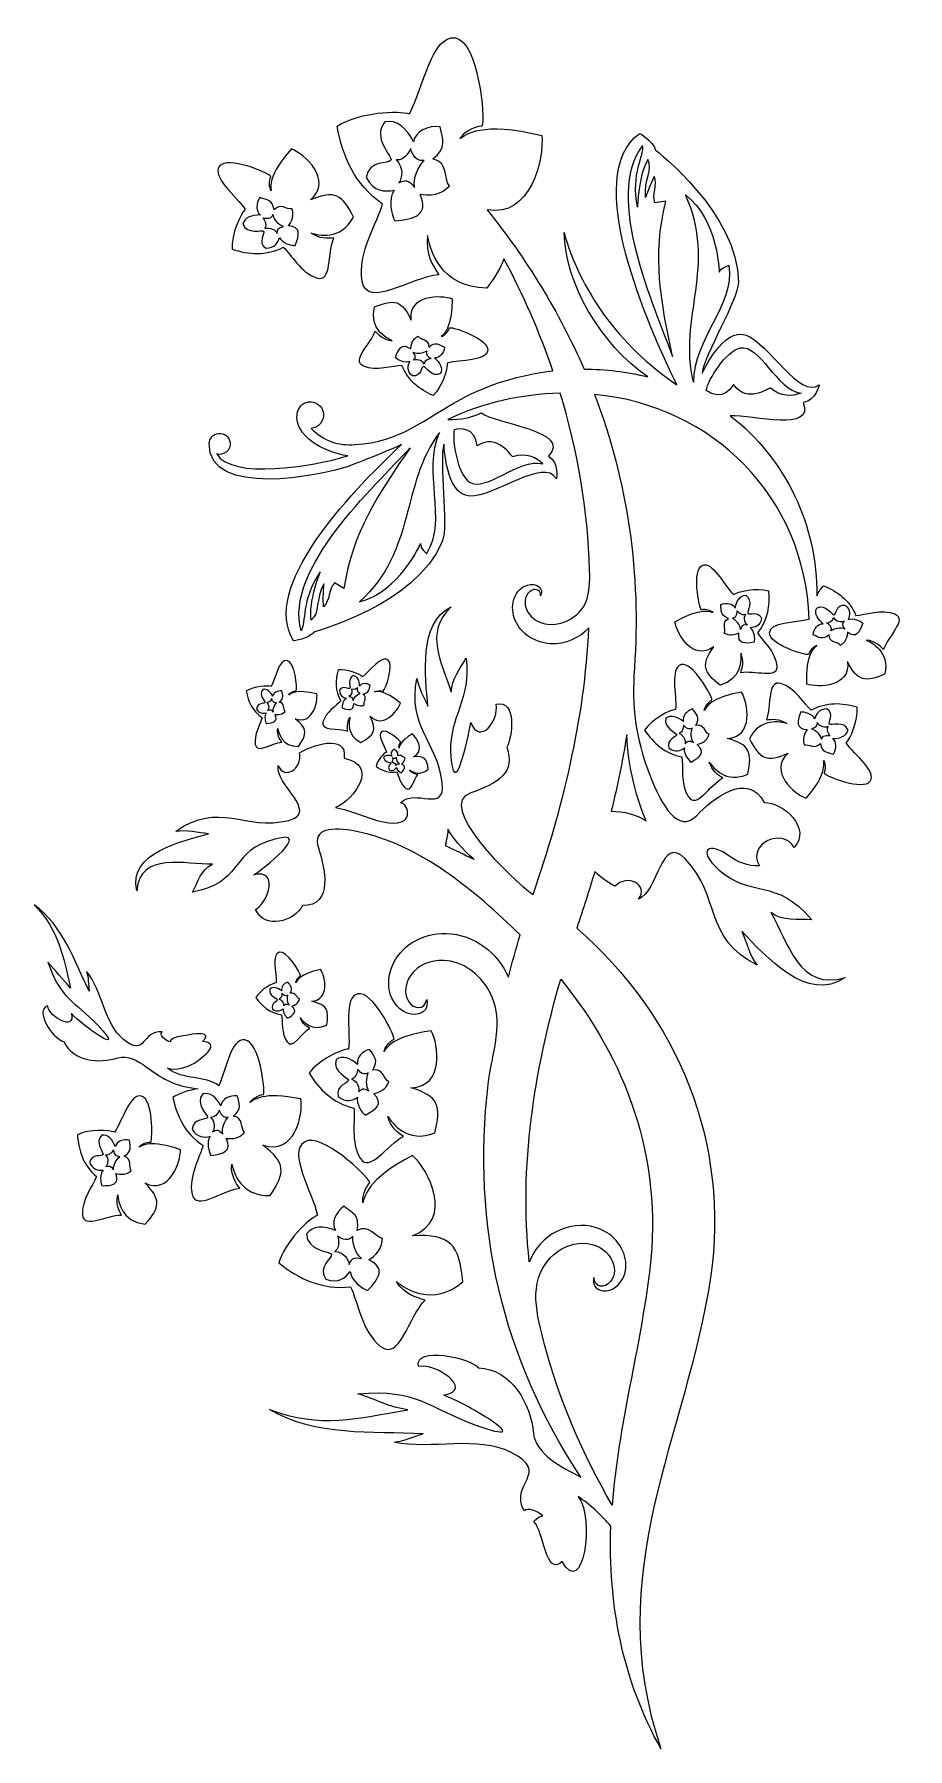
# Model space of a CAD drawing. Header units: centimetres. Extents: x -4.8 to 4.9, y -9.5 to 9.6.
import ezdxf

# ---------------------------------------------------------------- set-up
doc = ezdxf.new("R2010")
doc.units = ezdxf.units.CM
doc.header["$MEASUREMENT"] = 0
doc.layers.add('Camada 1', color=7, linetype='Continuous')

msp = doc.modelspace()

# ---------------------------------------------------------------- linework, layer by layer
at = {"layer": 'Camada 1'}
for points, knots in [([(0.04536, 1.12055), (0.35437, 1.22212), (0.55069, 1.35391), (0.44716, 1.62723), (0.44716, 1.62723), (0.5095, 1.73015), (0.56667, 2.16698), (0.329, 2.10703), (0.329, 2.10703), (0.36215, 1.92722), (0.14906, 1.64242), (0.04492, 1.9056), (0.04492, 1.9056), (0.01407, 1.71515), (-0.14902, 0.97403), (-0.17863, 1.57995), (-0.17863, 1.57995), (-0.1939, 1.97243), (0.05248, 2.15902), (-0.00686, 2.62312), (-0.00686, 2.62312), (-0.07536, 2.49747), (-0.16511, 2.38886), (-0.17387, 2.24125), (-0.17387, 2.24125), (-0.27081, 2.56867), (-0.48356, 2.90755), (-0.17374, 3.19356), (-0.17374, 3.19356), (-0.54215, 3.01465), (-0.45941, 2.41444), (-0.43253, 2.08686), (-0.43253, 2.08686), (-0.47687, 2.18155), (-0.53773, 2.28884), (-0.55524, 2.39388), (-0.55524, 2.39388), (-0.65996, 1.85241), (-0.33527, 1.70697), (-0.27277, 1.23474), (-0.27277, 1.23474), (-0.23062, 0.882), (-0.58326, 1.18002), (-0.73674, 1.00677), (-0.73674, 1.00677), (-0.65311, 1.01174), (-0.55217, 0.71388), (-0.93319, 0.7951), (-0.93319, 0.7951), (-1.11586, 0.83384), (-1.27604, 0.92689), (-1.46537, 0.95433), (-1.46537, 0.95433), (-1.24778, 1.04566), (-0.97655, 1.43079), (-1.3688, 1.50699), (-1.3688, 1.50699), (-1.32324, 1.79348), (-1.74739, 1.64172), (-1.86688, 1.5643), (-1.86688, 1.5643), (-1.8246, 1.39282), (-2.03865, 1.25545), (-2.10276, 1.42481), (-2.10276, 1.42481), (-2.14832, 1.21288), (-1.63707, 0.90673), (-1.9855, 0.81275), (-1.9855, 0.81275), (-2.47765, 0.6894), (-2.7647, 1.039), (-3.24669, 0.68861), (-3.24669, 0.68861), (-3.13099, 0.70676), (-2.9943, 0.67641), (-2.88037, 0.66242), (-2.88037, 0.66242), (-3.17247, 0.58029), (-3.78379, 0.45361), (-3.68066, 0.02792), (-3.68066, 0.02792), (-3.65317, 0.46811), (-3.12675, 0.3174), (-2.83577, 0.32383), (-2.83577, 0.32383), (-2.96536, 0.26181), (-2.99579, 0.13058), (-3.06075, 0.01279), (-3.06075, 0.01279), (-2.51319, 0.11444), (-2.62842, 0.43081), (-2.23544, 0.57289), (-2.23544, 0.57289), (-1.66722, 0.77167), (-2.18864, 0.3304), (-2.37398, 0.20393), (-2.37398, 0.20393), (-2.09662, 0.27658), (-2.20563, -0.0941), (-2.35493, -0.18056), (-2.35493, -0.18056), (-2.2623, -0.40808), (-1.91734, -0.31947), (-1.83217, -0.13616), (-1.83217, -0.13616), (-1.47916, -0.14823), (-1.58476, 0.30088), (-1.65508, 0.50485), (-1.65508, 0.50485), (-1.72567, 0.72355), (-1.50466, 0.74284), (-1.23005, 0.68876), (-1.23005, 0.68876), (-0.51996, 0.54893), (0.09131, 0.02627), (0.59682, -0.46498), (0.59682, -0.46498), (0.54962, -0.62119), (0.5057, -0.77859), (0.4653, -0.93673), (0.4653, -0.93673), (0.34335, -0.66191), (0.08972, -0.45828), (-0.22923, -0.44908), (-0.22923, -0.44908), (-0.36409, -0.44561), (-0.49376, -0.4821), (-0.60946, -0.54965), (-0.60946, -0.54965), (-0.80319, -0.67945), (-0.9186, -0.90319), (-0.85005, -1.13565), (-0.85005, -1.13565), (-0.80496, -1.25508), (-0.70633, -1.35451), (-0.57134, -1.35242), (-0.57134, -1.35242), (-0.46881, -1.34192), (-0.42627, -1.27778), (-0.4459, -1.18399), (-0.4459, -1.18399), (-0.46487, -1.3061), (-0.59113, -1.30017), (-0.65013, -1.20227), (-0.65013, -1.20227), (-0.70416, -1.11102), (-0.68506, -0.99627), (-0.62372, -0.91311), (-0.62372, -0.91311), (-0.53524, -0.79265), (-0.39679, -0.74375), (-0.25748, -0.74981), (-0.25748, -0.74981), (-0.03729, -0.75936), (0.14109, -0.89954), (0.24893, -1.08575), (0.24893, -1.08575), (0.43869, -1.41227), (0.27933, -1.79237), (0.23896, -2.13453), (0.23896, -2.13453), (0.05494, -3.70131), (0.39504, -5.18835), (1.27417, -6.51063), (1.27417, -6.51063), (1.06147, -6.40694), (0.77334, -6.2525), (0.74715, -6.02681), (0.74715, -6.02681), (0.70992, -5.69187), (0.50828, -5.31), (0.12977, -5.29291), (0.12977, -5.29291), (0.05764, -5.18173), (-0.59786, -5.04645), (-0.53605, -5.27783), (-0.53605, -5.27783), (-0.35325, -5.23536), (0.09506, -5.53514), (-0.25501, -5.59914), (-0.25501, -5.59914), (-0.00479, -5.68254), (0.84963, -6.20104), (0.10292, -5.93077), (0.10292, -5.93077), (-0.43344, -5.73728), (-0.54539, -5.52572), (-1.21407, -5.58147), (-1.21407, -5.58147), (-1.02743, -5.63912), (-0.85363, -5.73652), (-0.65773, -5.76006), (-0.65773, -5.76006), (-1.23227, -5.85793), (-1.61613, -5.97316), (-2.20097, -5.75628), (-2.20097, -5.75628), (-1.68344, -6.0668), (-1.06059, -5.99695), (-0.48687, -6.02859), (-0.48687, -6.02859), (-0.59138, -6.05915), (-0.70139, -6.10908), (-0.8104, -6.12196), (-0.8104, -6.12196), (-0.38749, -6.20943), (0.11723, -6.04518), (0.49765, -6.23525), (0.49765, -6.23525), (0.94895, -6.46951), (0.46873, -6.57905), (0.64158, -6.88827), (0.64158, -6.88827), (0.69259, -6.85163), (0.76898, -6.88078), (0.85002, -6.94272), (0.85002, -6.94272), (0.81592, -6.94597), (0.77229, -6.97839), (0.75138, -7.00831), (0.75138, -7.00831), (0.86094, -7.11563), (0.8769, -7.6249), (1.06528, -7.45355), (1.06528, -7.45355), (1.29721, -7.8731), (1.43678, -6.97995), (1.24591, -6.72912), (1.24591, -6.72912), (1.37442, -6.81596), (1.50375, -6.93613), (1.60934, -7.05887), (1.60934, -7.05887), (1.57685, -7.92565), (1.73716, -8.7712), (2.16814, -9.54037), (2.16814, -9.54037), (1.49636, -7.57433), (2.44849, -6.07435), (2.72162, -4.28739), (2.72162, -4.28739), (2.93908, -2.79025), (2.36729, -1.37859), (1.22842, -0.39032), (1.22842, -0.39032), (1.29991, -0.17955), (1.36717, 0.03069), (1.42964, 0.24029), (1.42964, 0.24029), (1.50645, 0.16689), (1.59993, 0.1049), (1.65432, 0.07892), (1.65432, 0.07892), (1.79526, 0.22269), (2.03947, 0.08852), (1.91615, -0.0647), (1.91615, -0.0647), (2.14451, 0.01129), (2.15734, 0.67023), (2.44357, 0.37993), (2.44357, 0.37993), (2.83648, -0.03433), (2.64301, -0.50214), (3.24179, -0.80247), (3.24179, -0.80247), (3.1613, -0.69717), (3.1186, -0.54503), (3.07153, -0.42443), (3.07153, -0.42443), (3.33524, -0.70068), (3.80316, -1.23533), (4.22432, -0.93801), (4.22432, -0.93801), (3.71598, -1.10028), (3.58858, -0.55177), (3.39525, -0.21535), (3.39525, -0.21535), (3.53154, -0.31618), (3.69076, -0.28427), (3.85036, -0.29502), (3.85036, -0.29502), (3.44901, 0.18097), (3.1711, -0.0584), (2.81817, 0.25846), (2.81817, 0.25846), (2.55173, 0.4977), (2.71556, 0.5717), (2.9258, 0.41835), (2.9258, 0.41835), (3.01298, 0.35472), (3.13805, 0.2955), (3.26754, 0.30424), (3.26754, 0.30424), (3.1176, 0.5575), (3.5344, 0.73929), (3.65513, 0.509), (3.65513, 0.509), (3.85296, 0.72305), (3.53549, 1.0152), (3.31869, 1.01105), (3.31869, 1.01105), (3.13589, 1.36639), (2.73997, 1.05074), (2.56386, 0.86413), (2.56386, 0.86413), (2.36725, 0.66358), (2.17683, 0.96562), (2.03946, 1.32858), (2.03946, 1.32858), (1.88203, 1.74419), (1.84137, 2.07743), (1.87206, 2.51092), (1.87206, 2.51092), (1.94559, 3.55253), (1.80221, 4.58909), (1.42621, 5.56284), (1.42621, 5.56284), (2.74913, 5.43589), (3.77111, 4.4273), (3.82336, 3.05732), (3.82336, 3.05732), (3.66633, 3.01742), (3.38614, 3.02896), (3.37836, 2.90479), (3.37836, 2.90479), (3.37071, 2.77731), (3.77275, 2.65068), (3.8149, 2.66092), (3.8149, 2.66092), (3.8298, 2.70807), (3.87221, 2.75069), (3.90674, 2.76302), (3.90674, 2.76302), (3.88258, 2.73971), (3.78516, 2.67113), (3.79527, 2.33302), (3.79527, 2.33302), (3.92148, 2.28883), (4.29078, 2.29611), (4.24972, 2.58604), (4.24972, 2.58604), (4.36037, 2.36093), (4.44916, 2.34948), (4.66774, 2.44539), (4.66774, 2.44539), (4.72134, 2.69574), (4.52434, 2.79485), (4.45898, 2.822), (4.45898, 2.822), (4.55804, 2.81422), (4.61191, 2.75958), (4.65366, 2.7168), (4.65366, 2.7168), (4.69962, 2.86777), (4.92227, 3.05438), (4.77698, 3.11497), (4.77698, 3.11497), (4.63236, 3.17535), (4.44244, 3.10187), (4.34396, 3.09743), (4.34396, 3.09743), (4.27371, 3.26864), (4.13811, 3.36508), (3.98339, 3.42948), (3.98339, 3.42948), (3.95434, 3.39974), (3.9287, 3.36053), (3.90714, 3.31835), (3.90714, 3.31835), (3.91653, 4.09263), (3.56212, 4.84973), (2.94014, 5.32564), (2.94014, 5.32564), (3.1984, 5.33307), (3.88626, 5.13424), (3.75612, 5.47367), (3.75612, 5.47367), (3.90304, 5.4951), (3.93456, 5.67081), (3.93456, 5.67081), (3.93456, 5.67081), (3.71599, 5.50341), (3.37412, 6.13248), (3.11779, 6.22395), (3.11779, 6.22395), (2.86146, 6.31494), (2.62924, 5.8007), (2.62924, 5.8007), (2.62924, 5.8007), (2.64726, 6.00028), (3.03223, 6.61937), (3.03212, 6.81038), (3.03212, 6.81038), (3.03256, 7.58125), (2.1084, 8.28814), (2.1084, 8.28814), (2.1084, 8.28814), (2.07443, 8.39503), (1.93145, 8.47369), (1.93145, 8.47369), (1.93145, 8.47369), (1.2747, 8.01231), (2.03091, 6.30876), (2.34618, 5.66987), (2.34618, 5.66987), (1.69941, 6.10344), (1.2526, 6.74567), (1.08806, 7.36918), (1.08806, 7.36918), (1.09817, 6.80501), (1.49531, 6.1209), (2.02095, 5.75853), (2.02095, 5.75853), (1.79052, 5.81571), (1.55094, 5.84407), (1.3107, 5.84449), (1.3107, 5.84449), (1.03336, 6.48132), (0.66596, 7.07599), (0.22898, 7.62117), (0.22898, 7.62117), (0.71317, 7.52872), (0.86827, 8.19415), (0.83728, 8.45006), (0.83728, 8.45006), (0.16333, 8.61953), (-0.01767, 8.45413), (-0.07511, 8.41625), (-0.07511, 8.41625), (-0.03526, 8.47986), (0.06951, 8.54627), (0.17087, 8.55521), (0.17087, 8.55521), (0.20947, 8.63535), (0.13253, 9.49784), (-0.12634, 9.53856), (-0.12634, 9.53856), (-0.38508, 9.57896), (-0.48464, 8.98182), (-0.63976, 8.69118), (-0.63976, 8.69118), (-0.75721, 8.73534), (-1.20076, 8.70975), (-1.44618, 8.55608), (-1.44618, 8.55608), (-1.38485, 8.21755), (-1.25137, 7.90274), (-0.93895, 7.68597), (-0.93895, 7.68597), (-0.99107, 7.4906), (-1.22272, 7.14252), (-1.16514, 6.82478), (-1.16514, 6.82478), (-1.1077, 6.50712), (-0.63513, 6.87137), (-0.31181, 6.89701), (-0.31181, 6.89701), (-0.37962, 6.99975), (-0.46529, 7.1318), (-0.43691, 7.33378), (-0.43691, 7.33378), (-0.41132, 7.19101), (-0.29885, 6.75178), (0.22667, 6.74857), (0.22667, 6.74857), (0.31946, 6.87599), (0.38396, 6.9813), (0.41574, 7.07642), (0.41574, 7.07642), (0.63185, 6.6737), (0.8156, 6.25555), (0.96295, 5.82499), (0.96295, 5.82499), (0.60063, 5.78419), (0.24577, 5.6778), (-0.07049, 5.50664), (-0.07049, 5.50664), (-0.46837, 5.29143), (-0.73213, 5.03317), (-1.24905, 5.00256), (-1.24905, 5.00256), (-1.42764, 4.99211), (-1.59364, 5.03674), (-1.73501, 5.18422), (-1.73501, 5.18422), (-1.65055, 5.1907), (-1.58793, 5.26743), (-1.59872, 5.35189), (-1.59872, 5.35189), (-1.60936, 5.43328), (-1.68413, 5.49072), (-1.76565, 5.48005), (-1.76565, 5.48005), (-1.83666, 5.47071), (-1.88278, 5.41285), (-1.89212, 5.34368), (-1.89212, 5.34368), (-1.9244, 5.10521), (-1.601, 4.91598), (-1.32644, 4.8769), (-1.32644, 4.8769), (-1.72371, 4.75561), (-2.62121, 4.61189), (-2.78969, 4.89873), (-2.78969, 4.89873), (-2.71116, 4.87555), (-2.62911, 4.94191), (-2.64023, 5.0265), (-2.64023, 5.0265), (-2.6487, 5.09064), (-2.70722, 5.13572), (-2.7712, 5.1276), (-2.7712, 5.1276), (-2.82946, 5.11995), (-2.87209, 5.07079), (-2.87338, 5.01423), (-2.87338, 5.01423), (-2.886, 4.40317), (-1.62222, 4.65829), (-1.33477, 4.75613), (-1.33477, 4.75613), (-1.28926, 4.77148), (-1.00216, 4.87993), (-0.72644, 5.00251), (-0.72644, 5.00251), (-1.34213, 4.42993), (-2.29915, 3.39985), (-1.93127, 2.81438), (-1.93127, 2.81438), (-1.93127, 2.81438), (-1.76913, 2.83158), (-1.69629, 2.91669), (-1.69629, 2.91669), (-1.69629, 2.91669), (-0.57022, 3.2107), (-0.27236, 3.92187), (-0.27236, 3.92187), (-0.19836, 4.09792), (-0.31364, 4.81778), (-0.25305, 5.00891), (-0.25305, 5.00891), (-0.25305, 5.00891), (-0.238, 4.44445), (0.034, 4.42945), (0.034, 4.42945), (0.30536, 4.41437), (0.86429, 4.86226), (1.00071, 4.6231), (1.00071, 4.6231), (1.00071, 4.6231), (1.03984, 4.79759), (0.91271, 4.87419), (0.91271, 4.87419), (1.18886, 5.1624), (0.30221, 5.23429), (0.16307, 5.35891), (0.16307, 5.35891), (0.0625, 5.30419), (-0.07267, 5.2793), (-0.20885, 5.28279), (-0.20885, 5.28279), (0.17601, 5.46866), (0.60945, 5.56634), (1.04356, 5.57658), (1.04356, 5.57658), (1.23893, 4.93825), (1.3531, 4.2748), (1.37207, 3.598), (1.37207, 3.598), (1.37919, 3.34323), (1.35638, 3.15019), (1.10712, 3.03007), (1.10712, 3.03007), (0.96004, 2.96998), (0.77208, 2.99022), (0.68283, 3.13506), (0.68283, 3.13506), (0.64465, 3.19774), (0.63796, 3.28013), (0.6819, 3.34154), (0.6819, 3.34154), (0.70741, 3.37676), (0.75392, 3.39911), (0.7958, 3.37948), (0.7958, 3.37948), (0.82363, 3.3657), (0.8235, 3.34291), (0.82541, 3.31611), (0.82541, 3.31611), (0.82732, 3.32299), (0.8302, 3.32947), (0.8329, 3.33582), (0.8329, 3.33582), (0.84862, 3.39249), (0.79824, 3.43321), (0.7467, 3.44306), (0.7467, 3.44306), (0.65121, 3.45288), (0.57522, 3.38848), (0.53604, 3.30635), (0.53604, 3.30635), (0.4737, 3.14585), (0.54165, 2.98028), (0.67098, 2.87683), (0.67098, 2.87683), (0.74916, 2.82198), (0.83865, 2.78827), (0.93429, 2.78235), (0.93429, 2.78235), (1.1055, 2.77306), (1.25692, 2.84408), (1.36511, 2.96004), (1.36511, 2.96004), (1.31476, 1.9316), (1.07439, 0.95534), (0.74204, -0.01464), (0.74204, -0.01464), (0.49735, 0.15307), (-0.35675, 0.98834), (0.04536, 1.12055), (0.04536, 1.12055), (0.04536, 1.12055), (0.04536, 1.12055), (0.04536, 1.12055)], [0, 0, 0, 0, 0.00636943, 0.00636943, 0.00636943, 0.00636943, 0.01273885, 0.01273885, 0.01273885, 0.01273885, 0.01910828, 0.01910828, 0.01910828, 0.01910828, 0.02547771, 0.02547771, 0.02547771, 0.02547771, 0.03184713, 0.03184713, 0.03184713, 0.03184713, 0.03821656, 0.03821656, 0.03821656, 0.03821656, 0.04458599, 0.04458599, 0.04458599, 0.04458599, 0.05095541, 0.05095541, 0.05095541, 0.05095541, 0.05732484, 0.05732484, 0.05732484, 0.05732484, 0.06369427, 0.06369427, 0.06369427, 0.06369427, 0.07006369, 0.07006369, 0.07006369, 0.07006369, 0.07643312, 0.07643312, 0.07643312, 0.07643312, 0.08280255, 0.08280255, 0.08280255, 0.08280255, 0.08917197, 0.08917197, 0.08917197, 0.08917197, 0.0955414, 0.0955414, 0.0955414, 0.0955414, 0.10191083, 0.10191083, 0.10191083, 0.10191083, 0.10828025, 0.10828025, 0.10828025, 0.10828025, 0.11464968, 0.11464968, 0.11464968, 0.11464968, 0.12101911, 0.12101911, 0.12101911, 0.12101911, 0.12738854, 0.12738854, 0.12738854, 0.12738854, 0.13375796, 0.13375796, 0.13375796, 0.13375796, 0.14012739, 0.14012739, 0.14012739, 0.14012739, 0.14649682, 0.14649682, 0.14649682, 0.14649682, 0.15286624, 0.15286624, 0.15286624, 0.15286624, 0.15923567, 0.15923567, 0.15923567, 0.15923567, 0.1656051, 0.1656051, 0.1656051, 0.1656051, 0.17197452, 0.17197452, 0.17197452, 0.17197452, 0.17834395, 0.17834395, 0.17834395, 0.17834395, 0.18471338, 0.18471338, 0.18471338, 0.18471338, 0.1910828, 0.1910828, 0.1910828, 0.1910828, 0.19745223, 0.19745223, 0.19745223, 0.19745223, 0.20382166, 0.20382166, 0.20382166, 0.20382166, 0.21019108, 0.21019108, 0.21019108, 0.21019108, 0.21656051, 0.21656051, 0.21656051, 0.21656051, 0.22292994, 0.22292994, 0.22292994, 0.22292994, 0.22929936, 0.22929936, 0.22929936, 0.22929936, 0.23566879, 0.23566879, 0.23566879, 0.23566879, 0.24203822, 0.24203822, 0.24203822, 0.24203822, 0.24840764, 0.24840764, 0.24840764, 0.24840764, 0.25477707, 0.25477707, 0.25477707, 0.25477707, 0.2611465, 0.2611465, 0.2611465, 0.2611465, 0.26751592, 0.26751592, 0.26751592, 0.26751592, 0.27388535, 0.27388535, 0.27388535, 0.27388535, 0.28025478, 0.28025478, 0.28025478, 0.28025478, 0.2866242, 0.2866242, 0.2866242, 0.2866242, 0.29299363, 0.29299363, 0.29299363, 0.29299363, 0.29936306, 0.29936306, 0.29936306, 0.29936306, 0.30573248, 0.30573248, 0.30573248, 0.30573248, 0.31210191, 0.31210191, 0.31210191, 0.31210191, 0.31847134, 0.31847134, 0.31847134, 0.31847134, 0.32484076, 0.32484076, 0.32484076, 0.32484076, 0.33121019, 0.33121019, 0.33121019, 0.33121019, 0.33757962, 0.33757962, 0.33757962, 0.33757962, 0.34394904, 0.34394904, 0.34394904, 0.34394904, 0.35031847, 0.35031847, 0.35031847, 0.35031847, 0.3566879, 0.3566879, 0.3566879, 0.3566879, 0.36305732, 0.36305732, 0.36305732, 0.36305732, 0.36942675, 0.36942675, 0.36942675, 0.36942675, 0.37579618, 0.37579618, 0.37579618, 0.37579618, 0.38216561, 0.38216561, 0.38216561, 0.38216561, 0.38853503, 0.38853503, 0.38853503, 0.38853503, 0.39490446, 0.39490446, 0.39490446, 0.39490446, 0.40127389, 0.40127389, 0.40127389, 0.40127389, 0.40764331, 0.40764331, 0.40764331, 0.40764331, 0.41401274, 0.41401274, 0.41401274, 0.41401274, 0.42038217, 0.42038217, 0.42038217, 0.42038217, 0.42675159, 0.42675159, 0.42675159, 0.42675159, 0.43312102, 0.43312102, 0.43312102, 0.43312102, 0.43949045, 0.43949045, 0.43949045, 0.43949045, 0.44585987, 0.44585987, 0.44585987, 0.44585987, 0.4522293, 0.4522293, 0.4522293, 0.4522293, 0.45859873, 0.45859873, 0.45859873, 0.45859873, 0.46496815, 0.46496815, 0.46496815, 0.46496815, 0.47133758, 0.47133758, 0.47133758, 0.47133758, 0.47770701, 0.47770701, 0.47770701, 0.47770701, 0.48407643, 0.48407643, 0.48407643, 0.48407643, 0.49044586, 0.49044586, 0.49044586, 0.49044586, 0.49681529, 0.49681529, 0.49681529, 0.49681529, 0.50318471, 0.50318471, 0.50318471, 0.50318471, 0.50955414, 0.50955414, 0.50955414, 0.50955414, 0.51592357, 0.51592357, 0.51592357, 0.51592357, 0.52229299, 0.52229299, 0.52229299, 0.52229299, 0.52866242, 0.52866242, 0.52866242, 0.52866242, 0.53503185, 0.53503185, 0.53503185, 0.53503185, 0.54140127, 0.54140127, 0.54140127, 0.54140127, 0.5477707, 0.5477707, 0.5477707, 0.5477707, 0.55414013, 0.55414013, 0.55414013, 0.55414013, 0.56050955, 0.56050955, 0.56050955, 0.56050955, 0.56687898, 0.56687898, 0.56687898, 0.56687898, 0.57324841, 0.57324841, 0.57324841, 0.57324841, 0.57961783, 0.57961783, 0.57961783, 0.57961783, 0.58598726, 0.58598726, 0.58598726, 0.58598726, 0.59235669, 0.59235669, 0.59235669, 0.59235669, 0.59872611, 0.59872611, 0.59872611, 0.59872611, 0.60509554, 0.60509554, 0.60509554, 0.60509554, 0.61146497, 0.61146497, 0.61146497, 0.61146497, 0.61783439, 0.61783439, 0.61783439, 0.61783439, 0.62420382, 0.62420382, 0.62420382, 0.62420382, 0.63057325, 0.63057325, 0.63057325, 0.63057325, 0.63694268, 0.63694268, 0.63694268, 0.63694268, 0.6433121, 0.6433121, 0.6433121, 0.6433121, 0.64968153, 0.64968153, 0.64968153, 0.64968153, 0.65605096, 0.65605096, 0.65605096, 0.65605096, 0.66242038, 0.66242038, 0.66242038, 0.66242038, 0.66878981, 0.66878981, 0.66878981, 0.66878981, 0.67515924, 0.67515924, 0.67515924, 0.67515924, 0.68152866, 0.68152866, 0.68152866, 0.68152866, 0.68789809, 0.68789809, 0.68789809, 0.68789809, 0.69426752, 0.69426752, 0.69426752, 0.69426752, 0.70063694, 0.70063694, 0.70063694, 0.70063694, 0.70700637, 0.70700637, 0.70700637, 0.70700637, 0.7133758, 0.7133758, 0.7133758, 0.7133758, 0.71974522, 0.71974522, 0.71974522, 0.71974522, 0.72611465, 0.72611465, 0.72611465, 0.72611465, 0.73248408, 0.73248408, 0.73248408, 0.73248408, 0.7388535, 0.7388535, 0.7388535, 0.7388535, 0.74522293, 0.74522293, 0.74522293, 0.74522293, 0.75159236, 0.75159236, 0.75159236, 0.75159236, 0.75796178, 0.75796178, 0.75796178, 0.75796178, 0.76433121, 0.76433121, 0.76433121, 0.76433121, 0.77070064, 0.77070064, 0.77070064, 0.77070064, 0.77707006, 0.77707006, 0.77707006, 0.77707006, 0.78343949, 0.78343949, 0.78343949, 0.78343949, 0.78980892, 0.78980892, 0.78980892, 0.78980892, 0.79617834, 0.79617834, 0.79617834, 0.79617834, 0.80254777, 0.80254777, 0.80254777, 0.80254777, 0.8089172, 0.8089172, 0.8089172, 0.8089172, 0.81528662, 0.81528662, 0.81528662, 0.81528662, 0.82165605, 0.82165605, 0.82165605, 0.82165605, 0.82802548, 0.82802548, 0.82802548, 0.82802548, 0.8343949, 0.8343949, 0.8343949, 0.8343949, 0.84076433, 0.84076433, 0.84076433, 0.84076433, 0.84713376, 0.84713376, 0.84713376, 0.84713376, 0.85350318, 0.85350318, 0.85350318, 0.85350318, 0.85987261, 0.85987261, 0.85987261, 0.85987261, 0.86624204, 0.86624204, 0.86624204, 0.86624204, 0.87261146, 0.87261146, 0.87261146, 0.87261146, 0.87898089, 0.87898089, 0.87898089, 0.87898089, 0.88535032, 0.88535032, 0.88535032, 0.88535032, 0.89171975, 0.89171975, 0.89171975, 0.89171975, 0.89808917, 0.89808917, 0.89808917, 0.89808917, 0.9044586, 0.9044586, 0.9044586, 0.9044586, 0.91082803, 0.91082803, 0.91082803, 0.91082803, 0.91719745, 0.91719745, 0.91719745, 0.91719745, 0.92356688, 0.92356688, 0.92356688, 0.92356688, 0.92993631, 0.92993631, 0.92993631, 0.92993631, 0.93630573, 0.93630573, 0.93630573, 0.93630573, 0.94267516, 0.94267516, 0.94267516, 0.94267516, 0.94904459, 0.94904459, 0.94904459, 0.94904459, 0.95541401, 0.95541401, 0.95541401, 0.95541401, 0.96178344, 0.96178344, 0.96178344, 0.96178344, 0.96815287, 0.96815287, 0.96815287, 0.96815287, 0.97452229, 0.97452229, 0.97452229, 0.97452229, 0.98089172, 0.98089172, 0.98089172, 0.98089172, 0.98726115, 0.98726115, 0.98726115, 0.98726115, 1, 1, 1, 1]), ([(-0.84393, 8.17934), (-0.82803, 8.21379), (-1.06216, 8.43384), (-0.91235, 8.60117), (-0.91235, 8.60117), (-0.77879, 8.6334), (-0.66991, 8.53016), (-0.59353, 8.3799), (-0.59353, 8.3799), (-0.5739, 8.49814), (-0.43018, 8.5654), (-0.29571, 8.54865), (-0.29571, 8.54865), (-0.26835, 8.39768), (-0.21372, 8.31666), (-0.37913, 8.18842), (-0.37913, 8.18842), (-0.19141, 8.14844), (-0.26549, 7.97151), (-0.19257, 7.8865), (-0.19257, 7.8865), (-0.25671, 7.83377), (-0.31809, 7.76527), (-0.52042, 7.79442), (-0.52042, 7.79442), (-0.42014, 7.55828), (-0.57778, 7.52169), (-0.80297, 7.49716), (-0.80297, 7.49716), (-0.83959, 7.56428), (-0.88047, 7.73891), (-0.80773, 7.84096), (-0.80773, 7.84096), (-0.91893, 7.82077), (-1.03421, 7.82014), (-1.12015, 7.98119), (-1.12015, 7.98119), (-1.09412, 8.18717), (-0.86848, 8.12502), (-0.84393, 8.17934), (-0.84393, 8.17934), (-0.84393, 8.17934), (-0.84393, 8.17934), (-0.84393, 8.17934)], [0, 0, 0, 0, 0.08333333, 0.08333333, 0.08333333, 0.08333333, 0.16666667, 0.16666667, 0.16666667, 0.16666667, 0.25, 0.25, 0.25, 0.25, 0.33333333, 0.33333333, 0.33333333, 0.33333333, 0.41666667, 0.41666667, 0.41666667, 0.41666667, 0.5, 0.5, 0.5, 0.5, 0.58333333, 0.58333333, 0.58333333, 0.58333333, 0.66666667, 0.66666667, 0.66666667, 0.66666667, 0.75, 0.75, 0.75, 0.75, 0.83333333, 0.83333333, 0.83333333, 0.83333333, 1, 1, 1, 1]), ([(-2.18198, 7.83348), (-2.18574, 7.87243), (-2.22019, 8.00736), (-1.95539, 8.30026), (-1.95539, 8.30026), (-1.80976, 8.24398), (-1.4871, 7.95792), (-1.74264, 7.73138), (-1.74264, 7.73138), (-1.47417, 7.84774), (-1.38643, 7.79067), (-1.26454, 7.53964), (-1.26454, 7.53964), (-1.40649, 7.27709), (-1.65668, 7.3376), (-1.73539, 7.3629), (-1.73539, 7.3629), (-1.64167, 7.29509), (-1.55232, 7.30273), (-1.48287, 7.3093), (-1.48287, 7.3093), (-1.55613, 7.14026), (-1.49943, 6.80574), (-1.67414, 6.86168), (-1.67414, 6.86168), (-1.84903, 6.91769), (-1.96198, 7.12677), (-2.04622, 7.20508), (-2.04622, 7.20508), (-2.2381, 7.10618), (-2.43156, 7.1233), (-2.61812, 7.18285), (-2.61812, 7.18285), (-2.62971, 7.34697), (-2.52403, 7.57663), (-2.47072, 7.62357), (-2.47072, 7.62357), (-2.57494, 7.77888), (-2.8482, 7.9883), (-2.75872, 8.10725), (-2.75872, 8.10725), (-2.66937, 8.22663), (-2.21561, 8.03481), (-2.18587, 7.99401), (-2.18587, 7.99401), (-2.20873, 7.94074), (-2.2032, 7.87081), (-2.18198, 7.83348), (-2.18198, 7.83348), (-2.18198, 7.83348), (-2.18198, 7.83348), (-2.18198, 7.83348)], [0, 0, 0, 0, 0.07142857, 0.07142857, 0.07142857, 0.07142857, 0.14285714, 0.14285714, 0.14285714, 0.14285714, 0.21428571, 0.21428571, 0.21428571, 0.21428571, 0.28571429, 0.28571429, 0.28571429, 0.28571429, 0.35714286, 0.35714286, 0.35714286, 0.35714286, 0.42857143, 0.42857143, 0.42857143, 0.42857143, 0.5, 0.5, 0.5, 0.5, 0.57142857, 0.57142857, 0.57142857, 0.57142857, 0.64285714, 0.64285714, 0.64285714, 0.64285714, 0.71428571, 0.71428571, 0.71428571, 0.71428571, 0.78571429, 0.78571429, 0.78571429, 0.78571429, 0.85714286, 0.85714286, 0.85714286, 0.85714286, 1, 1, 1, 1]), ([(-0.62409, 8.30478), (-0.62409, 8.30478), (-0.5957, 8.14817), (-0.47346, 8.17027), (-0.47346, 8.17027), (-0.54373, 8.09428), (-0.60033, 7.97887), (-0.58048, 7.86986), (-0.58048, 7.86986), (-0.65231, 7.96686), (-0.68742, 7.95178), (-0.75844, 7.92198), (-0.75844, 7.92198), (-0.71582, 7.97434), (-0.70211, 8.10042), (-0.78696, 8.17873), (-0.78696, 8.17873), (-0.6856, 8.16207), (-0.62409, 8.30478), (-0.62409, 8.30478), (-0.62409, 8.30478), (-0.62409, 8.30478), (-0.62409, 8.30478), (-0.62409, 8.30478)], [0, 0, 0, 0, 0.14285714, 0.14285714, 0.14285714, 0.14285714, 0.28571429, 0.28571429, 0.28571429, 0.28571429, 0.42857143, 0.42857143, 0.42857143, 0.42857143, 0.57142857, 0.57142857, 0.57142857, 0.57142857, 0.71428571, 0.71428571, 0.71428571, 0.71428571, 1, 1, 1, 1]), ([(2.29776, 5.98447), (2.09773, 6.53562), (1.5215, 7.77491), (1.96378, 8.33794), (1.96378, 8.33794), (1.98479, 8.22716), (1.83035, 8.0337), (1.90745, 7.64968), (1.90745, 7.64968), (1.90745, 7.64968), (1.91602, 8.01502), (2.02175, 8.18379), (2.02175, 8.18379), (2.08451, 8.0737), (1.97537, 7.95366), (1.99667, 7.75718), (1.99667, 7.75718), (1.99667, 7.75718), (2.06094, 7.94136), (2.09353, 7.9947), (2.09353, 7.9947), (2.13459, 7.89934), (2.06432, 7.79086), (2.09977, 7.70009), (2.09977, 7.70009), (2.09977, 7.70009), (2.22256, 7.7179), (2.22256, 7.7179), (2.22256, 7.7179), (2.06871, 7.10601), (2.16788, 6.58983), (2.29776, 5.98447), (2.29776, 5.98447), (2.29776, 5.98447), (2.29776, 5.98447), (2.29776, 5.98447)], [0, 0, 0, 0, 0.1, 0.1, 0.1, 0.1, 0.2, 0.2, 0.2, 0.2, 0.3, 0.3, 0.3, 0.3, 0.4, 0.4, 0.4, 0.4, 0.5, 0.5, 0.5, 0.5, 0.6, 0.6, 0.6, 0.6, 0.7, 0.7, 0.7, 0.7, 0.8, 0.8, 0.8, 0.8, 1, 1, 1, 1]), ([(-2.26821, 7.38445), (-2.28139, 7.4017), (-2.45437, 7.34291), (-2.49789, 7.46277), (-2.49789, 7.46277), (-2.47892, 7.53834), (-2.39775, 7.56543), (-2.30212, 7.56371), (-2.30212, 7.56371), (-2.35628, 7.60512), (-2.35152, 7.69516), (-2.30744, 7.75805), (-2.30744, 7.75805), (-2.22436, 7.73138), (-2.16917, 7.7376), (-2.14877, 7.62025), (-2.14877, 7.62025), (-2.07858, 7.70367), (-2.00976, 7.61951), (-1.94755, 7.63335), (-1.94755, 7.63335), (-1.93826, 7.58689), (-1.92027, 7.53786), (-1.98861, 7.4442), (-1.98861, 7.4442), (-1.84351, 7.43124), (-1.86711, 7.34257), (-1.91508, 7.22293), (-1.91508, 7.22293), (-1.95847, 7.22251), (-2.05695, 7.24873), (-2.08862, 7.31244), (-2.08862, 7.31244), (-2.10828, 7.25132), (-2.13881, 7.19306), (-2.24263, 7.19306), (-2.24263, 7.19306), (-2.33896, 7.26126), (-2.24768, 7.35771), (-2.26821, 7.38445), (-2.26821, 7.38445), (-2.26821, 7.38445), (-2.26821, 7.38445), (-2.26821, 7.38445)], [0, 0, 0, 0, 0.08333333, 0.08333333, 0.08333333, 0.08333333, 0.16666667, 0.16666667, 0.16666667, 0.16666667, 0.25, 0.25, 0.25, 0.25, 0.33333333, 0.33333333, 0.33333333, 0.33333333, 0.41666667, 0.41666667, 0.41666667, 0.41666667, 0.5, 0.5, 0.5, 0.5, 0.58333333, 0.58333333, 0.58333333, 0.58333333, 0.66666667, 0.66666667, 0.66666667, 0.66666667, 0.75, 0.75, 0.75, 0.75, 0.83333333, 0.83333333, 0.83333333, 0.83333333, 1, 1, 1, 1]), ([(2.53131, 5.7007), (2.52652, 6.18065), (2.99258, 6.55144), (2.92612, 6.99988), (2.92612, 6.99988), (2.92612, 6.99988), (2.83296, 6.97914), (2.81875, 6.92511), (2.81875, 6.92511), (2.81875, 6.92511), (2.80661, 7.51468), (2.4418, 7.78691), (2.4418, 7.78691), (2.80237, 7.00547), (2.35615, 6.41161), (2.53131, 5.7007), (2.53131, 5.7007), (2.53131, 5.7007), (2.53131, 5.7007), (2.53131, 5.7007)], [0, 0, 0, 0, 0.16666667, 0.16666667, 0.16666667, 0.16666667, 0.33333333, 0.33333333, 0.33333333, 0.33333333, 0.5, 0.5, 0.5, 0.5, 0.66666667, 0.66666667, 0.66666667, 0.66666667, 1, 1, 1, 1]), ([(-2.27249, 7.52823), (-2.27249, 7.52823), (-2.18642, 7.50066), (-2.16486, 7.568), (-2.16486, 7.568), (-2.14549, 7.51254), (-2.10258, 7.45306), (-2.04275, 7.43396), (-2.04275, 7.43396), (-2.11048, 7.42393), (-2.11239, 7.40224), (-2.11628, 7.35858), (-2.11628, 7.35858), (-2.13115, 7.39398), (-2.19089, 7.43457), (-2.25257, 7.41295), (-2.25257, 7.41295), (-2.21725, 7.45936), (-2.27249, 7.52823), (-2.27249, 7.52823), (-2.27249, 7.52823), (-2.27249, 7.52823), (-2.27249, 7.52823), (-2.27249, 7.52823)], [0, 0, 0, 0, 0.14285714, 0.14285714, 0.14285714, 0.14285714, 0.28571429, 0.28571429, 0.28571429, 0.28571429, 0.42857143, 0.42857143, 0.42857143, 0.42857143, 0.57142857, 0.57142857, 0.57142857, 0.57142857, 0.71428571, 0.71428571, 0.71428571, 0.71428571, 1, 1, 1, 1]), ([(-0.28306, 6.20764), (-0.25877, 6.23016), (-0.16095, 6.29617), (-0.16363, 6.63042), (-0.16363, 6.63042), (-0.28738, 6.67688), (-0.65258, 6.67741), (-0.61848, 6.39044), (-0.61848, 6.39044), (-0.72291, 6.61486), (-0.8103, 6.62838), (-1.02872, 6.5384), (-1.02872, 6.5384), (-1.08682, 6.29207), (-0.89426, 6.18976), (-0.83049, 6.16132), (-0.83049, 6.16132), (-0.92809, 6.17135), (-0.98022, 6.22633), (-1.02038, 6.26956), (-1.02038, 6.26956), (-1.06909, 6.12139), (-1.29303, 5.94171), (-1.15122, 5.87882), (-1.15122, 5.87882), (-1.00906, 5.81593), (-0.82004, 5.8844), (-0.72286, 5.8866), (-0.72286, 5.8866), (-0.65703, 5.71594), (-0.52511, 5.6177), (-0.37361, 5.55071), (-0.37361, 5.55071), (-0.27347, 5.64784), (-0.21126, 5.85241), (-0.21875, 5.91237), (-0.21875, 5.91237), (-0.06527, 5.95179), (0.2253, 5.93057), (0.23583, 6.0563), (0.23583, 6.0563), (0.24631, 6.18182), (-0.14816, 6.31564), (-0.19023, 6.30657), (-0.19023, 6.30657), (-0.20594, 6.26029), (-0.24904, 6.21923), (-0.28306, 6.20764), (-0.28306, 6.20764), (-0.28306, 6.20764), (-0.28306, 6.20764), (-0.28306, 6.20764)], [0, 0, 0, 0, 0.07142857, 0.07142857, 0.07142857, 0.07142857, 0.14285714, 0.14285714, 0.14285714, 0.14285714, 0.21428571, 0.21428571, 0.21428571, 0.21428571, 0.28571429, 0.28571429, 0.28571429, 0.28571429, 0.35714286, 0.35714286, 0.35714286, 0.35714286, 0.42857143, 0.42857143, 0.42857143, 0.42857143, 0.5, 0.5, 0.5, 0.5, 0.57142857, 0.57142857, 0.57142857, 0.57142857, 0.64285714, 0.64285714, 0.64285714, 0.64285714, 0.71428571, 0.71428571, 0.71428571, 0.71428571, 0.78571429, 0.78571429, 0.78571429, 0.78571429, 0.85714286, 0.85714286, 0.85714286, 0.85714286, 1, 1, 1, 1]), ([(-0.48137, 5.87503), (-0.4633, 5.87858), (-0.38715, 5.74398), (-0.2918, 5.79515), (-0.2918, 5.79515), (-0.26158, 5.85389), (-0.29746, 5.91657), (-0.35892, 5.96943), (-0.35892, 5.96943), (-0.30135, 5.96506), (-0.25393, 6.02475), (-0.24637, 6.08921), (-0.24637, 6.08921), (-0.31384, 6.11921), (-0.34535, 6.15409), (-0.42406, 6.09146), (-0.42406, 6.09146), (-0.4216, 6.18361), (-0.51246, 6.16901), (-0.54423, 6.21269), (-0.54423, 6.21269), (-0.57603, 6.18867), (-0.61503, 6.16787), (-0.62445, 6.07011), (-0.62445, 6.07011), (-0.72351, 6.14364), (-0.75862, 6.07461), (-0.7954, 5.9719), (-0.7954, 5.9719), (-0.76839, 5.94695), (-0.69145, 5.90819), (-0.63551, 5.93057), (-0.63551, 5.93057), (-0.65747, 5.88078), (-0.67083, 5.82675), (-0.60543, 5.76849), (-0.60543, 5.76849), (-0.50613, 5.75729), (-0.50926, 5.86964), (-0.48137, 5.87503), (-0.48137, 5.87503), (-0.48137, 5.87503), (-0.48137, 5.87503), (-0.48137, 5.87503)], [0, 0, 0, 0, 0.08333333, 0.08333333, 0.08333333, 0.08333333, 0.16666667, 0.16666667, 0.16666667, 0.16666667, 0.25, 0.25, 0.25, 0.25, 0.33333333, 0.33333333, 0.33333333, 0.33333333, 0.41666667, 0.41666667, 0.41666667, 0.41666667, 0.5, 0.5, 0.5, 0.5, 0.58333333, 0.58333333, 0.58333333, 0.58333333, 0.66666667, 0.66666667, 0.66666667, 0.66666667, 0.75, 0.75, 0.75, 0.75, 0.83333333, 0.83333333, 0.83333333, 0.83333333, 1, 1, 1, 1]), ([(2.6717, 5.60833), (2.71742, 5.57423), (2.87646, 5.48704), (2.9765, 5.67429), (2.9765, 5.67429), (3.1312, 5.45008), (3.38237, 5.64066), (3.38959, 5.63426), (3.38959, 5.63426), (3.50402, 5.53277), (3.63282, 5.53959), (3.73188, 5.57685), (3.73188, 5.57685), (3.45835, 5.61437), (3.26545, 6.12583), (3.05508, 6.08072), (3.05508, 6.08072), (2.88738, 6.0449), (2.6976, 5.72771), (2.6717, 5.60833), (2.6717, 5.60833), (2.6717, 5.60833), (2.6717, 5.60833), (2.6717, 5.60833)], [0, 0, 0, 0, 0.14285714, 0.14285714, 0.14285714, 0.14285714, 0.28571429, 0.28571429, 0.28571429, 0.28571429, 0.42857143, 0.42857143, 0.42857143, 0.42857143, 0.57142857, 0.57142857, 0.57142857, 0.57142857, 0.71428571, 0.71428571, 0.71428571, 0.71428571, 1, 1, 1, 1]), ([(-0.39773, 5.96364), (-0.39773, 5.96364), (-0.46758, 5.99468), (-0.44342, 6.04918), (-0.44342, 6.04918), (-0.48681, 6.0251), (-0.54724, 6.01179), (-0.59622, 6.03328), (-0.59622, 6.03328), (-0.55899, 5.9888), (-0.56976, 5.97407), (-0.59185, 5.94412), (-0.59185, 5.94412), (-0.56264, 5.95825), (-0.502, 5.95034), (-0.47498, 5.90184), (-0.47498, 5.90184), (-0.47142, 5.95102), (-0.39773, 5.96364), (-0.39773, 5.96364), (-0.39773, 5.96364), (-0.39773, 5.96364), (-0.39773, 5.96364), (-0.39773, 5.96364)], [0, 0, 0, 0, 0.14285714, 0.14285714, 0.14285714, 0.14285714, 0.28571429, 0.28571429, 0.28571429, 0.28571429, 0.42857143, 0.42857143, 0.42857143, 0.42857143, 0.57142857, 0.57142857, 0.57142857, 0.57142857, 0.71428571, 0.71428571, 0.71428571, 0.71428571, 1, 1, 1, 1]), ([(-0.13942, 5.16957), (-0.0841, 5.18322), (0.09667, 5.20217), (0.11617, 4.99079), (0.11617, 4.99079), (0.34564, 5.1375), (0.50323, 4.86445), (0.51249, 4.86768), (0.51249, 4.86768), (0.65738, 4.91687), (0.77361, 4.86072), (0.85015, 4.78767), (0.85015, 4.78767), (0.58358, 4.85964), (0.20787, 4.46258), (0.03126, 4.58555), (0.03126, 4.58555), (-0.10947, 4.68335), (-0.16173, 5.04937), (-0.13942, 5.16957), (-0.13942, 5.16957), (-0.13942, 5.16957), (-0.13942, 5.16957), (-0.13942, 5.16957)], [0, 0, 0, 0, 0.14285714, 0.14285714, 0.14285714, 0.14285714, 0.28571429, 0.28571429, 0.28571429, 0.28571429, 0.42857143, 0.42857143, 0.42857143, 0.42857143, 0.57142857, 0.57142857, 0.57142857, 0.57142857, 0.71428571, 0.71428571, 0.71428571, 0.71428571, 1, 1, 1, 1]), ([(-0.30436, 5.13854), (-0.49489, 4.69809), (-0.20853, 4.17569), (-0.44372, 3.78784), (-0.44372, 3.78784), (-0.44372, 3.78784), (-0.52135, 3.84324), (-0.51373, 3.89857), (-0.51373, 3.89857), (-0.51373, 3.89857), (-0.75302, 3.35953), (-1.19464, 3.25008), (-1.19464, 3.25008), (-0.55982, 3.83084), (-0.74101, 4.55116), (-0.30436, 5.13854), (-0.30436, 5.13854), (-0.30436, 5.13854), (-0.30436, 5.13854), (-0.30436, 5.13854)], [0, 0, 0, 0, 0.16666667, 0.16666667, 0.16666667, 0.16666667, 0.33333333, 0.33333333, 0.33333333, 0.33333333, 0.5, 0.5, 0.5, 0.5, 0.66666667, 0.66666667, 0.66666667, 0.66666667, 1, 1, 1, 1]), ([(-0.62972, 4.96712), (-1.02734, 4.5367), (-2.0386, 3.61719), (-1.84876, 2.92681), (-1.84876, 2.92681), (-1.78653, 3.02053), (-1.854, 3.25907), (-1.63437, 3.58303), (-1.63437, 3.58303), (-1.63437, 3.58303), (-1.76772, 3.24299), (-1.73552, 3.04645), (-1.73552, 3.04645), (-1.63538, 3.12366), (-1.68932, 3.27645), (-1.5937, 3.44952), (-1.5937, 3.44952), (-1.5937, 3.44952), (-1.6059, 3.25492), (-1.59595, 3.19311), (-1.59595, 3.19311), (-1.52126, 3.26508), (-1.54425, 3.39229), (-1.47657, 3.46235), (-1.47657, 3.46235), (-1.47657, 3.46235), (-1.36989, 3.39843), (-1.36989, 3.39843), (-1.36989, 3.39843), (-1.27523, 4.02205), (-0.98403, 4.45962), (-0.62972, 4.96712), (-0.62972, 4.96712), (-0.62972, 4.96712), (-0.62972, 4.96712), (-0.62972, 4.96712)], [0, 0, 0, 0, 0.1, 0.1, 0.1, 0.1, 0.2, 0.2, 0.2, 0.2, 0.3, 0.3, 0.3, 0.3, 0.4, 0.4, 0.4, 0.4, 0.5, 0.5, 0.5, 0.5, 0.6, 0.6, 0.6, 0.6, 0.7, 0.7, 0.7, 0.7, 0.8, 0.8, 0.8, 0.8, 1, 1, 1, 1]), ([(2.7511, 3.12961), (2.71959, 3.13985), (2.61426, 3.19258), (2.32478, 3.02634), (2.32478, 3.02634), (2.34523, 2.89598), (2.52383, 2.57811), (2.75655, 2.74845), (2.75655, 2.74845), (2.61235, 2.54763), (2.64373, 2.4649), (2.82886, 2.31898), (2.82886, 2.31898), (3.07156, 2.38931), (3.06638, 2.60677), (3.05942, 2.67641), (3.05942, 2.67641), (3.09898, 2.58656), (3.07649, 2.51435), (3.05834, 2.458), (3.05834, 2.458), (3.21127, 2.48835), (3.47728, 2.38127), (3.4627, 2.53597), (3.4627, 2.53597), (3.44757, 2.6902), (3.2953, 2.82095), (3.24564, 2.90424), (3.24564, 2.90424), (3.3619, 3.04558), (3.38277, 3.20854), (3.36679, 3.37308), (3.36679, 3.37308), (3.23349, 3.41216), (3.0249, 3.3662), (2.97648, 3.33046), (2.97648, 3.33046), (2.86678, 3.44436), (2.74277, 3.70768), (2.62845, 3.65516), (2.62845, 3.65516), (2.51428, 3.60264), (2.59093, 3.19404), (2.61916, 3.1619), (2.61916, 3.1619), (2.66733, 3.17094), (2.72435, 3.15411), (2.7511, 3.12961), (2.7511, 3.12961), (2.7511, 3.12961), (2.7511, 3.12961), (2.7511, 3.12961)], [0, 0, 0, 0, 0.07142857, 0.07142857, 0.07142857, 0.07142857, 0.14285714, 0.14285714, 0.14285714, 0.14285714, 0.21428571, 0.21428571, 0.21428571, 0.21428571, 0.28571429, 0.28571429, 0.28571429, 0.28571429, 0.35714286, 0.35714286, 0.35714286, 0.35714286, 0.42857143, 0.42857143, 0.42857143, 0.42857143, 0.5, 0.5, 0.5, 0.5, 0.57142857, 0.57142857, 0.57142857, 0.57142857, 0.64285714, 0.64285714, 0.64285714, 0.64285714, 0.71428571, 0.71428571, 0.71428571, 0.71428571, 0.78571429, 0.78571429, 0.78571429, 0.78571429, 0.85714286, 0.85714286, 0.85714286, 0.85714286, 1, 1, 1, 1]), ([(3.13757, 3.1204), (3.12543, 3.13411), (3.20525, 3.26645), (3.1141, 3.32442), (3.1141, 3.32442), (3.04822, 3.32169), (3.01136, 3.25989), (2.99543, 3.18062), (2.99543, 3.18062), (2.97098, 3.23245), (2.89568, 3.24489), (2.8361, 3.21936), (2.8361, 3.21936), (2.84306, 3.14636), (2.82803, 3.10162), (2.92138, 3.06392), (2.92138, 3.06392), (2.83965, 3.02082), (2.89709, 2.94891), (2.87431, 2.89993), (2.87431, 2.89993), (2.91117, 2.88411), (2.94839, 2.8603), (3.03814, 2.90014), (3.03814, 2.90014), (3.02245, 2.77782), (3.10024, 2.78145), (3.20731, 2.7996), (3.20731, 2.7996), (3.21551, 2.83553), (3.21183, 2.92149), (3.16476, 2.95922), (3.16476, 2.95922), (3.21892, 2.96414), (3.27239, 2.97906), (3.29097, 3.06474), (3.29097, 3.06474), (3.25203, 3.15684), (3.15588, 3.09844), (3.13757, 3.1204), (3.13757, 3.1204), (3.13757, 3.1204), (3.13757, 3.1204), (3.13757, 3.1204)], [0, 0, 0, 0, 0.08333333, 0.08333333, 0.08333333, 0.08333333, 0.16666667, 0.16666667, 0.16666667, 0.16666667, 0.25, 0.25, 0.25, 0.25, 0.33333333, 0.33333333, 0.33333333, 0.33333333, 0.41666667, 0.41666667, 0.41666667, 0.41666667, 0.5, 0.5, 0.5, 0.5, 0.58333333, 0.58333333, 0.58333333, 0.58333333, 0.66666667, 0.66666667, 0.66666667, 0.66666667, 0.75, 0.75, 0.75, 0.75, 0.83333333, 0.83333333, 0.83333333, 0.83333333, 1, 1, 1, 1]), ([(3.01944, 3.14972), (3.01944, 3.14972), (3.0268, 3.0736), (2.96718, 3.06786), (2.96718, 3.06786), (3.00973, 3.04201), (3.05079, 2.99597), (3.05597, 2.94295), (3.05597, 2.94295), (3.07655, 2.99706), (3.09457, 2.99478), (3.13143, 2.9901), (3.13143, 2.9901), (3.10495, 3.00886), (3.08203, 3.06514), (3.11122, 3.11252), (3.11122, 3.11252), (3.06667, 3.0917), (3.01944, 3.14972), (3.01944, 3.14972), (3.01944, 3.14972), (3.01944, 3.14972), (3.01944, 3.14972), (3.01944, 3.14972)], [0, 0, 0, 0, 0.14285714, 0.14285714, 0.14285714, 0.14285714, 0.28571429, 0.28571429, 0.28571429, 0.28571429, 0.42857143, 0.42857143, 0.42857143, 0.42857143, 0.57142857, 0.57142857, 0.57142857, 0.57142857, 0.71428571, 0.71428571, 0.71428571, 0.71428571, 1, 1, 1, 1]), ([(3.9781, 3.00552), (3.91987, 3.00859), (3.87319, 2.94726), (3.86705, 2.88172), (3.86705, 2.88172), (3.93584, 2.85293), (3.96857, 2.81835), (4.04673, 2.88341), (4.04673, 2.88341), (4.04617, 2.79017), (4.13785, 2.807), (4.17061, 2.76342), (4.17061, 2.76342), (4.20255, 2.78845), (4.24157, 2.81054), (4.24879, 2.90966), (4.24879, 2.90966), (4.35058, 2.83714), (4.38452, 2.90823), (4.41958, 3.01285), (4.41958, 3.01285), (4.39148, 3.03709), (4.31306, 3.07479), (4.25683, 3.05092), (4.25683, 3.05092), (4.27813, 3.10161), (4.29027, 3.15644), (4.22273, 3.21414), (4.22273, 3.21414), (4.1219, 3.22322), (4.12806, 3.10963), (4.09957, 3.10341), (4.09957, 3.10341), (4.08155, 3.09979), (4.00146, 3.23406), (3.90637, 3.1803), (3.90637, 3.1803), (3.87386, 3.11323), (3.92913, 3.04571), (3.9781, 3.00552), (3.9781, 3.00552), (3.9781, 3.00552), (3.9781, 3.00552), (3.9781, 3.00552)], [0, 0, 0, 0, 0.08333333, 0.08333333, 0.08333333, 0.08333333, 0.16666667, 0.16666667, 0.16666667, 0.16666667, 0.25, 0.25, 0.25, 0.25, 0.33333333, 0.33333333, 0.33333333, 0.33333333, 0.41666667, 0.41666667, 0.41666667, 0.41666667, 0.5, 0.5, 0.5, 0.5, 0.58333333, 0.58333333, 0.58333333, 0.58333333, 0.66666667, 0.66666667, 0.66666667, 0.66666667, 0.75, 0.75, 0.75, 0.75, 0.83333333, 0.83333333, 0.83333333, 0.83333333, 1, 1, 1, 1]), ([(4.01726, 3.01214), (4.01726, 3.01214), (4.08859, 2.98227), (4.06541, 2.92647), (4.06541, 2.92647), (4.10864, 2.95211), (4.16936, 2.96677), (4.21927, 2.94618), (4.21927, 2.94618), (4.18067, 2.99037), (4.19159, 3.00545), (4.21316, 3.03609), (4.21316, 3.03609), (4.18369, 3.02114), (4.12228, 3.02797), (4.09391, 3.07647), (4.09391, 3.07647), (4.09134, 3.02653), (4.01726, 3.01214), (4.01726, 3.01214), (4.01726, 3.01214), (4.01726, 3.01214), (4.01726, 3.01214), (4.01726, 3.01214)], [0, 0, 0, 0, 0.14285714, 0.14285714, 0.14285714, 0.14285714, 0.28571429, 0.28571429, 0.28571429, 0.28571429, 0.42857143, 0.42857143, 0.42857143, 0.42857143, 0.57142857, 0.57142857, 0.57142857, 0.57142857, 0.71428571, 0.71428571, 0.71428571, 0.71428571, 1, 1, 1, 1]), ([(-1.98635, 2.20997), (-1.96651, 2.22362), (-1.9043, 2.2809), (-1.67155, 2.22389), (-1.67155, 2.22389), (-1.65941, 2.12996), (-1.71944, 1.8749), (-1.91386, 1.94618), (-1.91386, 1.94618), (-1.77437, 1.83622), (-1.77961, 1.77298), (-1.87838, 1.63532), (-1.87838, 1.63532), (-2.05949, 1.63553), (-2.09925, 1.78669), (-2.10867, 1.83587), (-2.10867, 1.83587), (-2.11809, 1.76602), (-2.08809, 1.72093), (-2.06441, 1.68559), (-2.06441, 1.68559), (-2.17593, 1.67583), (-2.33828, 1.54909), (-2.35876, 1.65852), (-2.35876, 1.65852), (-2.37916, 1.76793), (-2.30023, 1.88889), (-2.28264, 1.95626), (-2.28264, 1.95626), (-2.39104, 2.03026), (-2.43777, 2.13853), (-2.45981, 2.25532), (-2.45981, 2.25532), (-2.37535, 2.30887), (-2.22235, 2.31874), (-2.18171, 2.30369), (-2.18171, 2.30369), (-2.1289, 2.40439), (-2.09583, 2.61071), (-2.00626, 2.59722), (-2.00626, 2.59722), (-1.91704, 2.58394), (-1.88852, 2.28652), (-1.90188, 2.25861), (-1.90188, 2.25861), (-1.93668, 2.25532), (-1.97277, 2.23236), (-1.98635, 2.20997), (-1.98635, 2.20997), (-1.98635, 2.20997), (-1.98635, 2.20997), (-1.98635, 2.20997)], [0, 0, 0, 0, 0.07142857, 0.07142857, 0.07142857, 0.07142857, 0.14285714, 0.14285714, 0.14285714, 0.14285714, 0.21428571, 0.21428571, 0.21428571, 0.21428571, 0.28571429, 0.28571429, 0.28571429, 0.28571429, 0.35714286, 0.35714286, 0.35714286, 0.35714286, 0.42857143, 0.42857143, 0.42857143, 0.42857143, 0.5, 0.5, 0.5, 0.5, 0.57142857, 0.57142857, 0.57142857, 0.57142857, 0.64285714, 0.64285714, 0.64285714, 0.64285714, 0.71428571, 0.71428571, 0.71428571, 0.71428571, 0.78571429, 0.78571429, 0.78571429, 0.78571429, 0.85714286, 0.85714286, 0.85714286, 0.85714286, 1, 1, 1, 1]), ([(-1.02858, 2.24564), (-1.00498, 2.24905), (-0.92423, 2.27374), (-0.7391, 2.12142), (-0.7391, 2.12142), (-0.76897, 2.03151), (-0.93344, 1.82771), (-1.07785, 1.97614), (-1.07785, 1.97614), (-0.99982, 1.8166), (-1.03181, 1.76209), (-1.18043, 1.68071), (-1.18043, 1.68071), (-1.34402, 1.75956), (-1.31412, 1.91299), (-1.30116, 1.96127), (-1.30116, 1.96127), (-1.33963, 1.90248), (-1.33254, 1.8485), (-1.32653, 1.80657), (-1.32653, 1.80657), (-1.43109, 1.84626), (-1.63226, 1.80247), (-1.60334, 1.91005), (-1.60334, 1.91005), (-1.57442, 2.01742), (-1.45097, 2.09195), (-1.4058, 2.14524), (-1.4058, 2.14524), (-1.47142, 2.25888), (-1.46665, 2.3768), (-1.43567, 2.49155), (-1.43567, 2.49155), (-1.33648, 2.50335), (-1.19432, 2.44578), (-1.1641, 2.41445), (-1.1641, 2.41445), (-1.07306, 2.48232), (-0.9536, 2.654), (-0.87904, 2.60305), (-0.87904, 2.60305), (-0.80427, 2.55217), (-0.90727, 2.27195), (-0.93137, 2.25245), (-0.93137, 2.25245), (-0.96426, 2.26487), (-1.00662, 2.25956), (-1.02858, 2.24564), (-1.02858, 2.24564), (-1.02858, 2.24564), (-1.02858, 2.24564), (-1.02858, 2.24564)], [0, 0, 0, 0, 0.07142857, 0.07142857, 0.07142857, 0.07142857, 0.14285714, 0.14285714, 0.14285714, 0.14285714, 0.21428571, 0.21428571, 0.21428571, 0.21428571, 0.28571429, 0.28571429, 0.28571429, 0.28571429, 0.35714286, 0.35714286, 0.35714286, 0.35714286, 0.42857143, 0.42857143, 0.42857143, 0.42857143, 0.5, 0.5, 0.5, 0.5, 0.57142857, 0.57142857, 0.57142857, 0.57142857, 0.64285714, 0.64285714, 0.64285714, 0.64285714, 0.71428571, 0.71428571, 0.71428571, 0.71428571, 0.78571429, 0.78571429, 0.78571429, 0.78571429, 0.85714286, 0.85714286, 0.85714286, 0.85714286, 1, 1, 1, 1]), ([(2.65122, 2.03916), (2.67019, 2.06863), (2.71985, 2.18275), (3.06773, 2.24408), (3.06773, 2.24408), (3.13964, 2.12422), (3.21002, 1.74502), (2.90551, 1.72558), (2.90551, 1.72558), (3.15856, 1.66017), (3.18941, 1.57191), (3.13744, 1.3277), (3.13744, 1.3277), (2.89312, 1.22025), (2.74972, 1.40049), (2.70799, 1.46155), (2.70799, 1.46155), (2.73704, 1.36201), (2.8043, 1.31844), (2.85695, 1.28494), (2.85695, 1.28494), (2.71206, 1.20588), (2.56842, 0.93863), (2.47579, 1.07401), (2.47579, 1.07401), (2.38316, 1.20969), (2.41835, 1.41929), (2.40226, 1.5206), (2.40226, 1.5206), (2.21208, 1.55635), (2.08481, 1.67491), (1.98604, 1.81937), (1.98604, 1.81937), (2.0679, 1.94161), (2.26872, 2.04543), (2.3323, 2.04924), (2.3323, 2.04924), (2.34415, 2.2163), (2.26626, 2.51417), (2.39461, 2.54904), (2.39461, 2.54904), (2.52312, 2.58391), (2.73788, 2.19974), (2.73664, 2.15457), (2.73664, 2.15457), (2.69149, 2.12935), (2.65667, 2.07668), (2.65122, 2.03916), (2.65122, 2.03916), (2.65122, 2.03916), (2.65122, 2.03916), (2.65122, 2.03916)], [0, 0, 0, 0, 0.07142857, 0.07142857, 0.07142857, 0.07142857, 0.14285714, 0.14285714, 0.14285714, 0.14285714, 0.21428571, 0.21428571, 0.21428571, 0.21428571, 0.28571429, 0.28571429, 0.28571429, 0.28571429, 0.35714286, 0.35714286, 0.35714286, 0.35714286, 0.42857143, 0.42857143, 0.42857143, 0.42857143, 0.5, 0.5, 0.5, 0.5, 0.57142857, 0.57142857, 0.57142857, 0.57142857, 0.64285714, 0.64285714, 0.64285714, 0.64285714, 0.71428571, 0.71428571, 0.71428571, 0.71428571, 0.78571429, 0.78571429, 0.78571429, 0.78571429, 0.85714286, 0.85714286, 0.85714286, 0.85714286, 1, 1, 1, 1]), ([(-1.30332, 2.28501), (-1.29337, 2.29353), (-1.33388, 2.39682), (-1.26252, 2.42667), (-1.26252, 2.42667), (-1.21601, 2.41728), (-1.19704, 2.36883), (-1.19553, 2.3107), (-1.19553, 2.3107), (-1.17193, 2.34475), (-1.11724, 2.34433), (-1.07795, 2.31951), (-1.07795, 2.31951), (-1.0916, 2.26834), (-1.08639, 2.235), (-1.15709, 2.21937), (-1.15709, 2.21937), (-1.10428, 2.17918), (-1.15368, 2.13505), (-1.14357, 2.09761), (-1.14357, 2.09761), (-1.17127, 2.09078), (-1.20046, 2.07837), (-1.25919, 2.11724), (-1.25919, 2.11724), (-1.26281, 2.02871), (-1.31729, 2.04064), (-1.39103, 2.06644), (-1.39103, 2.06644), (-1.39246, 2.09255), (-1.37984, 2.1532), (-1.34192, 2.17407), (-1.34192, 2.17407), (-1.37957, 2.18439), (-1.41574, 2.2013), (-1.4186, 2.26384), (-1.4186, 2.26384), (-1.38021, 2.32462), (-1.31901, 2.27191), (-1.30332, 2.28501), (-1.30332, 2.28501), (-1.30332, 2.28501), (-1.30332, 2.28501), (-1.30332, 2.28501)], [0, 0, 0, 0, 0.08333333, 0.08333333, 0.08333333, 0.08333333, 0.16666667, 0.16666667, 0.16666667, 0.16666667, 0.25, 0.25, 0.25, 0.25, 0.33333333, 0.33333333, 0.33333333, 0.33333333, 0.41666667, 0.41666667, 0.41666667, 0.41666667, 0.5, 0.5, 0.5, 0.5, 0.58333333, 0.58333333, 0.58333333, 0.58333333, 0.66666667, 0.66666667, 0.66666667, 0.66666667, 0.75, 0.75, 0.75, 0.75, 0.83333333, 0.83333333, 0.83333333, 0.83333333, 1, 1, 1, 1]), ([(3.98205, 1.48139), (3.98602, 1.4466), (4.02012, 1.3269), (3.78983, 1.05867), (3.78983, 1.05867), (3.65844, 1.10566), (3.36322, 1.35432), (3.58655, 1.56254), (3.58655, 1.56254), (3.3493, 1.45258), (3.2695, 1.50129), (3.15462, 1.7232), (3.15462, 1.7232), (3.27548, 1.96119), (3.50046, 1.91262), (3.57168, 1.89203), (3.57168, 1.89203), (3.48617, 1.95056), (3.40634, 1.94156), (3.34467, 1.93405), (3.34467, 1.93405), (3.40621, 2.0869), (3.34795, 2.38474), (3.50554, 2.33868), (3.50554, 2.33868), (3.66297, 2.2927), (3.76883, 2.10825), (3.84564, 2.04031), (3.84564, 2.04031), (4.01537, 2.13315), (4.18904, 2.12252), (4.35668, 2.07328), (4.35668, 2.07328), (4.37115, 1.92667), (4.2818, 1.71898), (4.23513, 1.67593), (4.23513, 1.67593), (4.33184, 1.53922), (4.5811, 1.3584), (4.50374, 1.24961), (4.50374, 1.24961), (4.42638, 1.14129), (4.01672, 1.30226), (3.98902, 1.33809), (3.98902, 1.33809), (4.008, 1.38609), (4.0017, 1.44885), (3.98205, 1.48139), (3.98205, 1.48139), (3.98205, 1.48139), (3.98205, 1.48139), (3.98205, 1.48139)], [0, 0, 0, 0, 0.07142857, 0.07142857, 0.07142857, 0.07142857, 0.14285714, 0.14285714, 0.14285714, 0.14285714, 0.21428571, 0.21428571, 0.21428571, 0.21428571, 0.28571429, 0.28571429, 0.28571429, 0.28571429, 0.35714286, 0.35714286, 0.35714286, 0.35714286, 0.42857143, 0.42857143, 0.42857143, 0.42857143, 0.5, 0.5, 0.5, 0.5, 0.57142857, 0.57142857, 0.57142857, 0.57142857, 0.64285714, 0.64285714, 0.64285714, 0.64285714, 0.71428571, 0.71428571, 0.71428571, 0.71428571, 0.78571429, 0.78571429, 0.78571429, 0.78571429, 0.85714286, 0.85714286, 0.85714286, 0.85714286, 1, 1, 1, 1]), ([(-2.25093, 2.12655), (-2.24553, 2.13843), (-2.32679, 2.21407), (-2.27548, 2.27199), (-2.27548, 2.27199), (-2.22952, 2.28371), (-2.19158, 2.24812), (-2.16499, 2.19648), (-2.16499, 2.19648), (-2.15872, 2.23741), (-2.10919, 2.26096), (-2.06281, 2.25535), (-2.06281, 2.25535), (-2.05286, 2.20323), (-2.03376, 2.17568), (-2.09064, 2.13065), (-2.09064, 2.13065), (-2.02571, 2.11769), (-2.05087, 2.05643), (-2.02571, 2.02704), (-2.02571, 2.02704), (-2.04767, 2.00868), (-2.06876, 1.98494), (-2.13826, 1.99471), (-2.13826, 1.99471), (-2.10347, 1.91332), (-2.15763, 1.90039), (-2.23512, 1.89144), (-2.23512, 1.89144), (-2.24808, 1.91451), (-2.26256, 1.97468), (-2.23745, 2.00995), (-2.23745, 2.00995), (-2.27592, 2.00291), (-2.3159, 2.00236), (-2.3459, 2.05776), (-2.3459, 2.05776), (-2.33732, 2.1288), (-2.2594, 2.10798), (-2.25093, 2.12655), (-2.25093, 2.12655), (-2.25093, 2.12655), (-2.25093, 2.12655), (-2.25093, 2.12655)], [0, 0, 0, 0, 0.08333333, 0.08333333, 0.08333333, 0.08333333, 0.16666667, 0.16666667, 0.16666667, 0.16666667, 0.25, 0.25, 0.25, 0.25, 0.33333333, 0.33333333, 0.33333333, 0.33333333, 0.41666667, 0.41666667, 0.41666667, 0.41666667, 0.5, 0.5, 0.5, 0.5, 0.58333333, 0.58333333, 0.58333333, 0.58333333, 0.66666667, 0.66666667, 0.66666667, 0.66666667, 0.75, 0.75, 0.75, 0.75, 0.83333333, 0.83333333, 0.83333333, 0.83333333, 1, 1, 1, 1]), ([(-2.1755, 2.17034), (-2.1755, 2.17034), (-2.16513, 2.11644), (-2.12303, 2.12443), (-2.12303, 2.12443), (-2.14711, 2.09784), (-2.16634, 2.05813), (-2.15946, 2.02048), (-2.15946, 2.02048), (-2.18441, 2.0539), (-2.1965, 2.04858), (-2.221, 2.03786), (-2.221, 2.03786), (-2.20632, 2.05614), (-2.20195, 2.09967), (-2.23129, 2.1266), (-2.23129, 2.1266), (-2.19624, 2.1211), (-2.1755, 2.17034), (-2.1755, 2.17034), (-2.1755, 2.17034), (-2.1755, 2.17034), (-2.1755, 2.17034), (-2.1755, 2.17034)], [0, 0, 0, 0, 0.14285714, 0.14285714, 0.14285714, 0.14285714, 0.28571429, 0.28571429, 0.28571429, 0.28571429, 0.42857143, 0.42857143, 0.42857143, 0.42857143, 0.57142857, 0.57142857, 0.57142857, 0.57142857, 0.71428571, 0.71428571, 0.71428571, 0.71428571, 1, 1, 1, 1]), ([(-1.2163, 2.29189), (-1.2163, 2.29189), (-1.23048, 2.23876), (-1.18902, 2.22762), (-1.18902, 2.22762), (-1.22209, 2.21439), (-1.25689, 2.18634), (-1.26678, 2.14965), (-1.26678, 2.14965), (-1.27482, 2.1905), (-1.28805, 2.19085), (-1.31459, 2.19214), (-1.31459, 2.19214), (-1.29363, 2.20204), (-1.27072, 2.23955), (-1.28559, 2.27646), (-1.28559, 2.27646), (-1.25641, 2.25635), (-1.2163, 2.29189), (-1.2163, 2.29189), (-1.2163, 2.29189), (-1.2163, 2.29189), (-1.2163, 2.29189), (-1.2163, 2.29189)], [0, 0, 0, 0, 0.14285714, 0.14285714, 0.14285714, 0.14285714, 0.28571429, 0.28571429, 0.28571429, 0.28571429, 0.42857143, 0.42857143, 0.42857143, 0.42857143, 0.57142857, 0.57142857, 0.57142857, 0.57142857, 0.71428571, 0.71428571, 0.71428571, 0.71428571, 1, 1, 1, 1]), ([(2.34401, 1.76926), (2.34401, 1.78876), (2.18957, 1.84223), (2.22437, 1.95084), (2.22437, 1.95084), (2.27991, 1.99362), (2.35166, 1.96822), (2.41836, 1.91462), (2.41836, 1.91462), (2.40296, 1.97349), (2.45561, 2.0344), (2.52139, 2.05466), (2.52139, 2.05466), (2.56544, 1.99026), (2.60788, 1.96407), (2.55766, 1.87014), (2.55766, 1.87014), (2.65302, 1.89046), (2.65534, 1.79299), (2.70678, 1.76891), (2.70678, 1.76891), (2.68794, 1.73086), (2.67363, 1.68631), (2.57377, 1.65813), (2.57377, 1.65813), (2.66939, 1.56926), (2.60393, 1.51954), (2.50477, 1.46133), (2.50477, 1.46133), (2.4735, 1.48485), (2.41825, 1.55724), (2.43082, 1.61984), (2.43082, 1.61984), (2.38333, 1.58759), (2.33012, 1.5633), (2.25672, 1.62013), (2.25672, 1.62013), (2.22585, 1.72129), (2.34359, 1.73915), (2.34401, 1.76926), (2.34401, 1.76926), (2.34401, 1.76926), (2.34401, 1.76926), (2.34401, 1.76926)], [0, 0, 0, 0, 0.08333333, 0.08333333, 0.08333333, 0.08333333, 0.16666667, 0.16666667, 0.16666667, 0.16666667, 0.25, 0.25, 0.25, 0.25, 0.33333333, 0.33333333, 0.33333333, 0.33333333, 0.41666667, 0.41666667, 0.41666667, 0.41666667, 0.5, 0.5, 0.5, 0.5, 0.58333333, 0.58333333, 0.58333333, 0.58333333, 0.66666667, 0.66666667, 0.66666667, 0.66666667, 0.75, 0.75, 0.75, 0.75, 0.83333333, 0.83333333, 0.83333333, 0.83333333, 1, 1, 1, 1]), ([(4.04864, 1.88472), (4.06078, 1.8699), (4.21385, 1.92618), (4.25602, 1.82019), (4.25602, 1.82019), (4.24033, 1.75219), (4.16855, 1.72597), (4.08288, 1.7255), (4.08288, 1.7255), (4.13254, 1.68962), (4.13008, 1.60906), (4.09203, 1.5517), (4.09203, 1.5517), (4.01729, 1.57361), (3.96802, 1.56691), (3.94714, 1.67156), (3.94714, 1.67156), (3.88615, 1.59523), (3.82271, 1.66897), (3.76759, 1.6551), (3.76759, 1.6551), (3.75806, 1.69624), (3.741, 1.7399), (3.80008, 1.82515), (3.80008, 1.82515), (3.66993, 1.83327), (3.68917, 1.91302), (3.72899, 2.02113), (3.72899, 2.02113), (3.76802, 2.02248), (3.85668, 2.00168), (3.88628, 1.94514), (3.88628, 1.94514), (3.90266, 2.00052), (3.9283, 2.05298), (4.02122, 2.05542), (4.02122, 2.05542), (4.10894, 1.99688), (4.02941, 1.90845), (4.04864, 1.88472), (4.04864, 1.88472), (4.04864, 1.88472), (4.04864, 1.88472), (4.04864, 1.88472)], [0, 0, 0, 0, 0.08333333, 0.08333333, 0.08333333, 0.08333333, 0.16666667, 0.16666667, 0.16666667, 0.16666667, 0.25, 0.25, 0.25, 0.25, 0.33333333, 0.33333333, 0.33333333, 0.33333333, 0.41666667, 0.41666667, 0.41666667, 0.41666667, 0.5, 0.5, 0.5, 0.5, 0.58333333, 0.58333333, 0.58333333, 0.58333333, 0.66666667, 0.66666667, 0.66666667, 0.66666667, 0.75, 0.75, 0.75, 0.75, 0.83333333, 0.83333333, 0.83333333, 0.83333333, 1, 1, 1, 1]), ([(-0.75476, 1.61953), (-0.75108, 1.63556), (-0.74767, 1.69361), (-0.60482, 1.77587), (-0.60482, 1.77587), (-0.55421, 1.73494), (-0.46279, 1.57989), (-0.59336, 1.52266), (-0.59336, 1.52266), (-0.47194, 1.53446), (-0.44453, 1.50049), (-0.42829, 1.38521), (-0.42829, 1.38521), (-0.51825, 1.29914), (-0.60987, 1.35547), (-0.63771, 1.37553), (-0.63771, 1.37553), (-0.60919, 1.3365), (-0.57283, 1.32833), (-0.54439, 1.32177), (-0.54439, 1.32177), (-0.5954, 1.26398), (-0.61575, 1.12394), (-0.67779, 1.16863), (-0.67779, 1.16863), (-0.74002, 1.21324), (-0.75814, 1.31079), (-0.78135, 1.35281), (-0.78135, 1.35281), (-0.87038, 1.33815), (-0.94507, 1.36953), (-1.01135, 1.41713), (-1.01135, 1.41713), (-0.99484, 1.48399), (-0.92351, 1.56154), (-0.89628, 1.57334), (-0.89628, 1.57334), (-0.91763, 1.6483), (-0.99923, 1.76638), (-0.94846, 1.80247), (-0.94846, 1.80247), (-0.89771, 1.83829), (-0.74246, 1.70389), (-0.73576, 1.68386), (-0.73576, 1.68386), (-0.75162, 1.66549), (-0.75831, 1.63704), (-0.75476, 1.61953), (-0.75476, 1.61953), (-0.75476, 1.61953), (-0.75476, 1.61953), (-0.75476, 1.61953)], [0, 0, 0, 0, 0.07142857, 0.07142857, 0.07142857, 0.07142857, 0.14285714, 0.14285714, 0.14285714, 0.14285714, 0.21428571, 0.21428571, 0.21428571, 0.21428571, 0.28571429, 0.28571429, 0.28571429, 0.28571429, 0.35714286, 0.35714286, 0.35714286, 0.35714286, 0.42857143, 0.42857143, 0.42857143, 0.42857143, 0.5, 0.5, 0.5, 0.5, 0.57142857, 0.57142857, 0.57142857, 0.57142857, 0.64285714, 0.64285714, 0.64285714, 0.64285714, 0.71428571, 0.71428571, 0.71428571, 0.71428571, 0.78571429, 0.78571429, 0.78571429, 0.78571429, 0.85714286, 0.85714286, 0.85714286, 0.85714286, 1, 1, 1, 1]), ([(1.61331, 0.91373), (1.68276, 1.19776), (1.74142, 1.48213), (1.78659, 1.76757), (1.78659, 1.76757), (1.79545, 1.43086), (1.90197, 1.02875), (2.00225, 0.80652), (2.00225, 0.80652), (1.91044, 0.87189), (1.74944, 0.91801), (1.61331, 0.91373), (1.61331, 0.91373), (1.61331, 0.91373), (1.61331, 0.91373), (1.61331, 0.91373)], [0, 0, 0, 0, 0.2, 0.2, 0.2, 0.2, 0.4, 0.4, 0.4, 0.4, 0.6, 0.6, 0.6, 0.6, 1, 1, 1, 1]), ([(2.41984, 1.87313), (2.41984, 1.87313), (2.46556, 1.80648), (2.51766, 1.84201), (2.51766, 1.84201), (2.50073, 1.79237), (2.49856, 1.72681), (2.53033, 1.68056), (2.53033, 1.68056), (2.47643, 1.7107), (2.46376, 1.69646), (2.43704, 1.66789), (2.43704, 1.66789), (2.44604, 1.70083), (2.42598, 1.76243), (2.37044, 1.78118), (2.37044, 1.78118), (2.42079, 1.79434), (2.41984, 1.87313), (2.41984, 1.87313), (2.41984, 1.87313), (2.41984, 1.87313), (2.41984, 1.87313), (2.41984, 1.87313)], [0, 0, 0, 0, 0.14285714, 0.14285714, 0.14285714, 0.14285714, 0.28571429, 0.28571429, 0.28571429, 0.28571429, 0.42857143, 0.42857143, 0.42857143, 0.42857143, 0.57142857, 0.57142857, 0.57142857, 0.57142857, 0.71428571, 0.71428571, 0.71428571, 0.71428571, 1, 1, 1, 1]), ([(4.05573, 1.75634), (4.05573, 1.75634), (3.97797, 1.77904), (3.96008, 1.71835), (3.96008, 1.71835), (3.94193, 1.7678), (3.90198, 1.81966), (3.84795, 1.83519), (3.84795, 1.83519), (3.90838, 1.84604), (3.90933, 1.86541), (3.91235, 1.90443), (3.91235, 1.90443), (3.92613, 1.87326), (3.98056, 1.83831), (4.03528, 1.859), (4.03528, 1.859), (4.00472, 1.81685), (4.05573, 1.75634), (4.05573, 1.75634), (4.05573, 1.75634), (4.05573, 1.75634), (4.05573, 1.75634), (4.05573, 1.75634)], [0, 0, 0, 0, 0.14285714, 0.14285714, 0.14285714, 0.14285714, 0.28571429, 0.28571429, 0.28571429, 0.28571429, 0.42857143, 0.42857143, 0.42857143, 0.42857143, 0.57142857, 0.57142857, 0.57142857, 0.57142857, 0.71428571, 0.71428571, 0.71428571, 0.71428571, 1, 1, 1, 1]), ([(-0.84657, 1.45247), (-0.84956, 1.46086), (-0.92576, 1.45985), (-0.9278, 1.51293), (-0.9278, 1.51293), (-0.91047, 1.54061), (-0.8748, 1.54068), (-0.83686, 1.52793), (-0.83686, 1.52793), (-0.85332, 1.55127), (-0.83993, 1.58646), (-0.81421, 1.60569), (-0.81421, 1.60569), (-0.78447, 1.58463), (-0.76182, 1.57997), (-0.76905, 1.53065), (-0.76905, 1.53065), (-0.73024, 1.55481), (-0.7138, 1.5125), (-0.6874, 1.51007), (-0.6874, 1.51007), (-0.68952, 1.49049), (-0.6887, 1.46853), (-0.72778, 1.44022), (-0.72778, 1.44022), (-0.6719, 1.41649), (-0.69264, 1.38429), (-0.72701, 1.34296), (-0.72701, 1.34296), (-0.74442, 1.34841), (-0.78022, 1.3714), (-0.78445, 1.40101), (-0.78445, 1.40101), (-0.80014, 1.37905), (-0.81985, 1.35981), (-0.86099, 1.37318), (-0.86099, 1.37318), (-0.89049, 1.41257), (-0.84194, 1.43916), (-0.84657, 1.45247), (-0.84657, 1.45247), (-0.84657, 1.45247), (-0.84657, 1.45247), (-0.84657, 1.45247)], [0, 0, 0, 0, 0.08333333, 0.08333333, 0.08333333, 0.08333333, 0.16666667, 0.16666667, 0.16666667, 0.16666667, 0.25, 0.25, 0.25, 0.25, 0.33333333, 0.33333333, 0.33333333, 0.33333333, 0.41666667, 0.41666667, 0.41666667, 0.41666667, 0.5, 0.5, 0.5, 0.5, 0.58333333, 0.58333333, 0.58333333, 0.58333333, 0.66666667, 0.66666667, 0.66666667, 0.66666667, 0.75, 0.75, 0.75, 0.75, 0.83333333, 0.83333333, 0.83333333, 0.83333333, 1, 1, 1, 1]), ([(-0.8298, 1.51004), (-0.8298, 1.51004), (-0.79911, 1.48808), (-0.78204, 1.51216), (-0.78204, 1.51216), (-0.78143, 1.48761), (-0.77196, 1.45842), (-0.75061, 1.44321), (-0.75061, 1.44321), (-0.77879, 1.44779), (-0.78233, 1.43961), (-0.78956, 1.42276), (-0.78956, 1.42276), (-0.79091, 1.43866), (-0.80948, 1.46234), (-0.83684, 1.46179), (-0.83684, 1.46179), (-0.81683, 1.47559), (-0.8298, 1.51004), (-0.8298, 1.51004), (-0.8298, 1.51004), (-0.8298, 1.51004), (-0.8298, 1.51004), (-0.8298, 1.51004)], [0, 0, 0, 0, 0.14285714, 0.14285714, 0.14285714, 0.14285714, 0.28571429, 0.28571429, 0.28571429, 0.28571429, 0.42857143, 0.42857143, 0.42857143, 0.42857143, 0.57142857, 0.57142857, 0.57142857, 0.57142857, 0.71428571, 0.71428571, 0.71428571, 0.71428571, 1, 1, 1, 1]), ([(-0.24086, 0.53103), (-0.22012, 0.60702), (-0.20866, 0.67843), (-0.20974, 0.71568), (-0.20974, 0.71568), (-0.15833, 0.62032), (-0.04919, 0.49248), (0.07879, 0.37887), (0.07879, 0.37887), (-0.02639, 0.43247), (-0.13299, 0.48309), (-0.24086, 0.53103), (-0.24086, 0.53103), (-0.24086, 0.53103), (-0.24086, 0.53103), (-0.24086, 0.53103)], [0, 0, 0, 0, 0.2, 0.2, 0.2, 0.2, 0.4, 0.4, 0.4, 0.4, 0.6, 0.6, 0.6, 0.6, 1, 1, 1, 1]), ([(-2.99827, -2.17973), (-3.26307, -2.14753), (-3.36157, -2.09202), (-3.57125, -1.93859), (-3.57125, -1.93859), (-3.67227, -1.86467), (-3.78842, -1.80373), (-3.89145, -1.83527), (-3.89145, -1.83527), (-4.10317, -1.9002), (-4.38572, -1.87885), (-4.4952, -1.65517), (-4.4952, -1.65517), (-4.63538, -1.61432), (-4.81752, -1.29965), (-4.67834, -1.25758), (-4.67834, -1.25758), (-4.65611, -1.38268), (-4.36211, -1.54209), (-4.4113, -1.34304), (-4.4113, -1.34304), (-4.29541, -1.47208), (-3.75931, -1.85157), (-4.11764, -1.47195), (-4.11764, -1.47195), (-4.37466, -1.19924), (-4.53169, -1.18744), (-4.67274, -0.76956), (-4.67274, -0.76956), (-4.58926, -0.8669), (-4.51558, -0.94596), (-4.41975, -1.05817), (-4.41975, -1.05817), (-4.51097, -0.68626), (-4.54209, -0.42462), (-4.82556, -0.12884), (-4.82556, -0.12884), (-4.50653, -0.35601), (-4.38204, -0.75328), (-4.21289, -1.09087), (-4.21289, -1.09087), (-4.22202, -1.01991), (-4.22054, -0.94032), (-4.24133, -0.87135), (-4.24133, -0.87135), (-4.06268, -1.09352), (-4.04496, -1.45087), (-3.83062, -1.63031), (-3.83062, -1.63031), (-3.57162, -1.84116), (-3.63118, -1.52299), (-3.39959, -1.54638), (-3.39959, -1.54638), (-3.43335, -1.57437), (-3.36718, -1.64549), (-3.31222, -1.65751), (-3.31222, -1.65751), (-3.28928, -1.60539), (-3.21385, -1.6007), (-3.15961, -1.58996), (-3.15961, -1.58996), (-3.04848, -1.56787), (-2.82094, -1.53001), (-2.94781, -1.6538), (-2.94781, -1.6538), (-2.73847, -1.6652), (-2.93268, -1.82686), (-3.0388, -1.8933), (-3.0388, -1.8933), (-3.12175, -1.94558), (-3.24105, -1.97619), (-3.33701, -1.95238), (-3.33701, -1.95238), (-3.16027, -2.08846), (-2.9246, -2.02898), (-2.76443, -2.14725), (-2.76443, -2.14725), (-2.68188, -1.95469), (-2.62965, -1.61676), (-2.47521, -1.63544), (-2.47521, -1.63544), (-2.31273, -1.6555), (-2.24582, -2.19263), (-2.26812, -2.24361), (-2.26812, -2.24361), (-2.33128, -2.2512), (-2.39499, -2.29497), (-2.41888, -2.33553), (-2.41888, -2.33553), (-2.38366, -2.31071), (-2.27426, -2.20361), (-1.8491, -2.29473), (-1.8491, -2.29473), (-1.82291, -2.46443), (-1.91779, -2.92923), (-2.27442, -2.81048), (-2.27442, -2.81048), (-2.01568, -3.00222), (-2.02169, -3.11711), (-2.1938, -3.37132), (-2.1938, -3.37132), (-2.52217, -3.38085), (-2.60197, -3.10896), (-2.62129, -3.02035), (-2.62129, -3.02035), (-2.63433, -3.14682), (-2.57798, -3.22786), (-2.53324, -3.29028), (-2.53324, -3.29028), (-2.7348, -3.3134), (-3.02219, -3.55145), (-3.06516, -3.35426), (-3.06516, -3.35426), (-3.10778, -3.15691), (-2.97102, -2.93442), (-2.94266, -2.81115), (-2.94266, -2.81115), (-3.14279, -2.68251), (-3.23296, -2.48878), (-3.27881, -2.27841), (-3.27881, -2.27841), (-3.20319, -2.22749), (-3.0959, -2.1955), (-2.99827, -2.17973), (-2.99827, -2.17973), (-2.99827, -2.17973), (-2.99827, -2.17973), (-2.99827, -2.17973)], [0, 0, 0, 0, 0.03030303, 0.03030303, 0.03030303, 0.03030303, 0.06060606, 0.06060606, 0.06060606, 0.06060606, 0.09090909, 0.09090909, 0.09090909, 0.09090909, 0.12121212, 0.12121212, 0.12121212, 0.12121212, 0.15151515, 0.15151515, 0.15151515, 0.15151515, 0.18181818, 0.18181818, 0.18181818, 0.18181818, 0.21212121, 0.21212121, 0.21212121, 0.21212121, 0.24242424, 0.24242424, 0.24242424, 0.24242424, 0.27272727, 0.27272727, 0.27272727, 0.27272727, 0.3030303, 0.3030303, 0.3030303, 0.3030303, 0.33333333, 0.33333333, 0.33333333, 0.33333333, 0.36363636, 0.36363636, 0.36363636, 0.36363636, 0.39393939, 0.39393939, 0.39393939, 0.39393939, 0.42424242, 0.42424242, 0.42424242, 0.42424242, 0.45454545, 0.45454545, 0.45454545, 0.45454545, 0.48484848, 0.48484848, 0.48484848, 0.48484848, 0.51515152, 0.51515152, 0.51515152, 0.51515152, 0.54545455, 0.54545455, 0.54545455, 0.54545455, 0.57575758, 0.57575758, 0.57575758, 0.57575758, 0.60606061, 0.60606061, 0.60606061, 0.60606061, 0.63636364, 0.63636364, 0.63636364, 0.63636364, 0.66666667, 0.66666667, 0.66666667, 0.66666667, 0.6969697, 0.6969697, 0.6969697, 0.6969697, 0.72727273, 0.72727273, 0.72727273, 0.72727273, 0.75757576, 0.75757576, 0.75757576, 0.75757576, 0.78787879, 0.78787879, 0.78787879, 0.78787879, 0.81818182, 0.81818182, 0.81818182, 0.81818182, 0.84848485, 0.84848485, 0.84848485, 0.84848485, 0.87878788, 0.87878788, 0.87878788, 0.87878788, 0.90909091, 0.90909091, 0.90909091, 0.90909091, 0.93939394, 0.93939394, 0.93939394, 0.93939394, 1, 1, 1, 1]), ([(-1.90824, -0.99882), (-1.89636, -0.97842), (-1.86514, -0.89965), (-1.63061, -0.84997), (-1.63061, -0.84997), (-1.57891, -0.92966), (-1.52263, -1.18541), (-1.72882, -1.20552), (-1.72882, -1.20552), (-1.55536, -1.24407), (-1.53263, -1.3032), (-1.56205, -1.47021), (-1.56205, -1.47021), (-1.7254, -1.54879), (-1.8265, -1.42968), (-1.8564, -1.38917), (-1.8564, -1.38917), (-1.8347, -1.45616), (-1.78806, -1.48421), (-1.75136, -1.50575), (-1.75136, -1.50575), (-1.84788, -1.56256), (-1.939, -1.74716), (-2.00496, -1.65733), (-2.00496, -1.65733), (-2.07092, -1.56756), (-2.05203, -1.42466), (-2.06534, -1.35615), (-2.06534, -1.35615), (-2.19514, -1.33646), (-2.28418, -1.2591), (-2.35456, -1.1634), (-2.35456, -1.1634), (-2.30183, -1.07855), (-2.16806, -1.00335), (-2.12503, -0.99907), (-2.12503, -0.99907), (-2.12093, -0.8857), (-2.18041, -0.6853), (-2.09434, -0.65892), (-2.09434, -0.65892), (-2.00785, -0.63222), (-1.85341, -0.88768), (-1.8532, -0.91879), (-1.8532, -0.91879), (-1.88316, -0.93648), (-1.90552, -0.9732), (-1.90824, -0.99882), (-1.90824, -0.99882), (-1.90824, -0.99882), (-1.90824, -0.99882), (-1.90824, -0.99882)], [0, 0, 0, 0, 0.07142857, 0.07142857, 0.07142857, 0.07142857, 0.14285714, 0.14285714, 0.14285714, 0.14285714, 0.21428571, 0.21428571, 0.21428571, 0.21428571, 0.28571429, 0.28571429, 0.28571429, 0.28571429, 0.35714286, 0.35714286, 0.35714286, 0.35714286, 0.42857143, 0.42857143, 0.42857143, 0.42857143, 0.5, 0.5, 0.5, 0.5, 0.57142857, 0.57142857, 0.57142857, 0.57142857, 0.64285714, 0.64285714, 0.64285714, 0.64285714, 0.71428571, 0.71428571, 0.71428571, 0.71428571, 0.78571429, 0.78571429, 0.78571429, 0.78571429, 0.85714286, 0.85714286, 0.85714286, 0.85714286, 1, 1, 1, 1]), ([(-2.11083, -1.18881), (-2.11096, -1.17585), (-2.21677, -1.1429), (-2.19571, -1.06861), (-2.19571, -1.06861), (-2.15941, -1.03813), (-2.11004, -1.05353), (-2.0635, -1.08867), (-2.0635, -1.08867), (-2.0753, -1.04898), (-2.04085, -1.00649), (-1.99667, -0.99125), (-1.99667, -0.99125), (-1.96555, -1.03387), (-1.93616, -1.05089), (-1.96788, -1.11552), (-1.96788, -1.11552), (-1.90374, -1.09938), (-1.89993, -1.16539), (-1.86453, -1.18087), (-1.86453, -1.18087), (-1.87641, -1.20693), (-1.88519, -1.23736), (-1.95205, -1.25905), (-1.95205, -1.25905), (-1.88535, -1.31728), (-1.92837, -1.3525), (-1.99449, -1.39399), (-1.99449, -1.39399), (-2.01632, -1.3787), (-2.05532, -1.33073), (-2.04839, -1.2881), (-2.04839, -1.2881), (-2.07956, -1.3113), (-2.11538, -1.32898), (-2.16639, -1.29199), (-2.16639, -1.29199), (-2.18968, -1.22427), (-2.11017, -1.20929), (-2.11083, -1.18881), (-2.11083, -1.18881), (-2.11083, -1.18881), (-2.11083, -1.18881), (-2.11083, -1.18881)], [0, 0, 0, 0, 0.08333333, 0.08333333, 0.08333333, 0.08333333, 0.16666667, 0.16666667, 0.16666667, 0.16666667, 0.25, 0.25, 0.25, 0.25, 0.33333333, 0.33333333, 0.33333333, 0.33333333, 0.41666667, 0.41666667, 0.41666667, 0.41666667, 0.5, 0.5, 0.5, 0.5, 0.58333333, 0.58333333, 0.58333333, 0.58333333, 0.66666667, 0.66666667, 0.66666667, 0.66666667, 0.75, 0.75, 0.75, 0.75, 0.83333333, 0.83333333, 0.83333333, 0.83333333, 1, 1, 1, 1]), ([(-2.06151, -1.11658), (-2.06151, -1.11658), (-2.0291, -1.16084), (-1.99431, -1.13547), (-1.99431, -1.13547), (-2.00476, -1.16979), (-2.00487, -1.21392), (-1.98217, -1.24469), (-1.98217, -1.24469), (-2.01913, -1.22572), (-2.02768, -1.23546), (-2.04519, -1.25567), (-2.04519, -1.25567), (-2.03987, -1.23281), (-2.05482, -1.19167), (-2.09295, -1.1805), (-2.09295, -1.1805), (-2.05905, -1.17027), (-2.06151, -1.11658), (-2.06151, -1.11658), (-2.06151, -1.11658), (-2.06151, -1.11658), (-2.06151, -1.11658), (-2.06151, -1.11658)], [0, 0, 0, 0, 0.14285714, 0.14285714, 0.14285714, 0.14285714, 0.28571429, 0.28571429, 0.28571429, 0.28571429, 0.42857143, 0.42857143, 0.42857143, 0.42857143, 0.57142857, 0.57142857, 0.57142857, 0.57142857, 0.71428571, 0.71428571, 0.71428571, 0.71428571, 1, 1, 1, 1]), ([(-0.9223, -1.76698), (-0.89748, -1.73116), (-0.83015, -1.59204), (-0.3957, -1.53378), (-0.3957, -1.53378), (-0.31249, -1.68584), (-0.24462, -2.15997), (-0.6234, -2.16857), (-0.6234, -2.16857), (-0.31249, -2.26242), (-0.27878, -2.37354), (-0.35551, -2.67361), (-0.35551, -2.67361), (-0.66431, -2.79476), (-0.83274, -2.56381), (-0.88137, -2.48597), (-0.88137, -2.48597), (-0.85052, -2.61093), (-0.76942, -2.66837), (-0.70592, -2.71256), (-0.70592, -2.71256), (-0.8892, -2.80329), (-1.08094, -3.12716), (-1.189, -2.95455), (-1.189, -2.95455), (-1.29684, -2.78172), (-1.24274, -2.52352), (-1.25777, -2.39699), (-1.25777, -2.39699), (-1.49166, -2.34291), (-1.64359, -2.18969), (-1.75844, -2.00559), (-1.75844, -2.00559), (-1.65068, -1.85798), (-1.39665, -1.73942), (-1.31751, -1.73794), (-1.31751, -1.73794), (-1.2946, -1.53122), (-1.37577, -1.15792), (-1.21477, -1.12114), (-1.21477, -1.12114), (-1.05351, -1.08442), (-0.80686, -1.57202), (-0.8108, -1.62787), (-0.8108, -1.62787), (-0.86822, -1.65662), (-0.91399, -1.72025), (-0.9223, -1.76698), (-0.9223, -1.76698), (-0.9223, -1.76698), (-0.9223, -1.76698), (-0.9223, -1.76698)], [0, 0, 0, 0, 0.07142857, 0.07142857, 0.07142857, 0.07142857, 0.14285714, 0.14285714, 0.14285714, 0.14285714, 0.21428571, 0.21428571, 0.21428571, 0.21428571, 0.28571429, 0.28571429, 0.28571429, 0.28571429, 0.35714286, 0.35714286, 0.35714286, 0.35714286, 0.42857143, 0.42857143, 0.42857143, 0.42857143, 0.5, 0.5, 0.5, 0.5, 0.57142857, 0.57142857, 0.57142857, 0.57142857, 0.64285714, 0.64285714, 0.64285714, 0.64285714, 0.71428571, 0.71428571, 0.71428571, 0.71428571, 0.78571429, 0.78571429, 0.78571429, 0.78571429, 0.85714286, 0.85714286, 0.85714286, 0.85714286, 1, 1, 1, 1]), ([(1.62286, -6.82351), (1.69107, -5.93745), (1.93676, -5.07543), (2.04429, -4.19474), (2.04429, -4.19474), (2.19217, -2.94067), (1.77497, -1.84897), (1.04972, -0.95854), (1.04972, -0.95854), (0.75489, -1.97483), (0.58315, -3.05219), (0.69843, -4.11105), (0.69843, -4.11105), (0.7215, -4.05538), (0.75055, -4.00257), (0.78699, -3.95389), (0.78699, -3.95389), (0.97704, -3.70521), (1.32899, -3.62007), (1.59437, -3.80377), (1.59437, -3.80377), (1.7368, -3.91667), (1.81977, -4.09476), (1.7536, -4.27409), (1.7536, -4.27409), (1.71116, -4.36714), (1.62999, -4.44401), (1.52085, -4.43594), (1.52085, -4.43594), (1.43666, -4.42245), (1.39724, -4.35532), (1.41906, -4.2869), (1.41906, -4.2869), (1.42562, -4.39773), (1.53693, -4.41371), (1.60461, -4.33111), (1.60461, -4.33111), (1.66422, -4.25798), (1.65851, -4.15585), (1.61305, -4.07605), (1.61305, -4.07605), (1.54894, -3.9641), (1.42887, -3.90606), (1.30214, -3.90333), (1.30214, -3.90333), (1.15522, -3.9015), (1.02832, -3.96683), (0.93365, -4.067), (0.93365, -4.067), (0.67526, -4.33979), (0.78577, -4.71317), (0.87034, -5.03363), (0.87034, -5.03363), (1.03596, -5.66117), (1.29475, -6.25979), (1.62286, -6.82351), (1.62286, -6.82351), (1.62286, -6.82351), (1.62286, -6.82351), (1.62286, -6.82351)], [0, 0, 0, 0, 0.0625, 0.0625, 0.0625, 0.0625, 0.125, 0.125, 0.125, 0.125, 0.1875, 0.1875, 0.1875, 0.1875, 0.25, 0.25, 0.25, 0.25, 0.3125, 0.3125, 0.3125, 0.3125, 0.375, 0.375, 0.375, 0.375, 0.4375, 0.4375, 0.4375, 0.4375, 0.5, 0.5, 0.5, 0.5, 0.5625, 0.5625, 0.5625, 0.5625, 0.625, 0.625, 0.625, 0.625, 0.6875, 0.6875, 0.6875, 0.6875, 0.75, 0.75, 0.75, 0.75, 0.8125, 0.8125, 0.8125, 0.8125, 0.875, 0.875, 0.875, 0.875, 1, 1, 1, 1]), ([(-1.31753, -2.08562), (-1.31631, -2.06168), (-1.50496, -1.9873), (-1.4562, -1.85429), (-1.4562, -1.85429), (-1.38561, -1.80444), (-1.29748, -1.83916), (-1.21752, -1.90935), (-1.21752, -1.90935), (-1.2339, -1.83553), (-1.16519, -1.76256), (-1.08271, -1.74107), (-1.08271, -1.74107), (-1.03149, -1.82314), (-0.98026, -1.85765), (-1.04726, -1.97163), (-1.04726, -1.97163), (-0.92801, -1.95105), (-0.92992, -2.07204), (-0.86732, -2.10472), (-0.86732, -2.10472), (-0.89269, -2.15055), (-0.91262, -2.20526), (-1.03784, -2.23561), (-1.03784, -2.23561), (-0.92412, -2.35033), (-1.00768, -2.40859), (-1.13415, -2.47572), (-1.13415, -2.47572), (-1.17119, -2.44487), (-1.23594, -2.35219), (-1.21704, -2.27546), (-1.21704, -2.27546), (-1.27739, -2.31324), (-1.34507, -2.34039), (-1.43294, -2.26623), (-1.43294, -2.26623), (-1.46594, -2.13922), (-1.31944, -2.12298), (-1.31753, -2.08562), (-1.31753, -2.08562), (-1.31753, -2.08562), (-1.31753, -2.08562), (-1.31753, -2.08562)], [0, 0, 0, 0, 0.08333333, 0.08333333, 0.08333333, 0.08333333, 0.16666667, 0.16666667, 0.16666667, 0.16666667, 0.25, 0.25, 0.25, 0.25, 0.33333333, 0.33333333, 0.33333333, 0.33333333, 0.41666667, 0.41666667, 0.41666667, 0.41666667, 0.5, 0.5, 0.5, 0.5, 0.58333333, 0.58333333, 0.58333333, 0.58333333, 0.66666667, 0.66666667, 0.66666667, 0.66666667, 0.75, 0.75, 0.75, 0.75, 0.83333333, 0.83333333, 0.83333333, 0.83333333, 1, 1, 1, 1]), ([(-1.21808, -1.96063), (-1.21808, -1.96063), (-1.165, -2.04577), (-1.09817, -2.00402), (-1.09817, -2.00402), (-1.12169, -2.06501), (-1.12764, -2.1461), (-1.09074, -2.20537), (-1.09074, -2.20537), (-1.15554, -2.16539), (-1.17266, -2.18225), (-1.20745, -2.2163), (-1.20745, -2.2163), (-1.19449, -2.17579), (-1.21618, -2.09856), (-1.28386, -2.07263), (-1.28386, -2.07263), (-1.22054, -2.05879), (-1.21808, -1.96063), (-1.21808, -1.96063), (-1.21808, -1.96063), (-1.21808, -1.96063), (-1.21808, -1.96063), (-1.21808, -1.96063)], [0, 0, 0, 0, 0.14285714, 0.14285714, 0.14285714, 0.14285714, 0.28571429, 0.28571429, 0.28571429, 0.28571429, 0.42857143, 0.42857143, 0.42857143, 0.42857143, 0.57142857, 0.57142857, 0.57142857, 0.57142857, 0.71428571, 0.71428571, 0.71428571, 0.71428571, 1, 1, 1, 1]), ([(-3.65777, -2.8332), (-3.62681, -2.81677), (-3.52709, -2.74221), (-3.19433, -2.86117), (-3.19433, -2.86117), (-3.19118, -3.00074), (-3.31778, -3.36515), (-3.59216, -3.2313), (-3.59216, -3.2313), (-3.40444, -3.41328), (-3.42156, -3.5053), (-3.58753, -3.69199), (-3.58753, -3.69199), (-3.85315, -3.66445), (-3.88833, -3.43661), (-3.89421, -3.36306), (-3.89421, -3.36306), (-3.91855, -3.46368), (-3.88188, -3.53491), (-3.85262, -3.59015), (-3.85262, -3.59015), (-4.01743, -3.58703), (-4.27445, -3.74821), (-4.28781, -3.5847), (-4.28781, -3.5847), (-4.3013, -3.42098), (-4.167, -3.25633), (-4.13107, -3.15994), (-4.13107, -3.15994), (-4.27839, -3.03482), (-4.33038, -2.86908), (-4.34456, -2.69472), (-4.34456, -2.69472), (-4.21277, -2.62897), (-3.98713, -2.6381), (-3.92996, -2.66607), (-3.92996, -2.66607), (-3.83706, -2.52698), (-3.75724, -2.22959), (-3.62812, -2.26266), (-3.62812, -2.26266), (-3.49927, -2.29629), (-3.50281, -2.73618), (-3.52641, -2.77508), (-3.52641, -2.77508), (-3.57816, -2.77457), (-3.6343, -2.80277), (-3.65777, -2.8332), (-3.65777, -2.8332), (-3.65777, -2.8332), (-3.65777, -2.8332), (-3.65777, -2.8332)], [0, 0, 0, 0, 0.07142857, 0.07142857, 0.07142857, 0.07142857, 0.14285714, 0.14285714, 0.14285714, 0.14285714, 0.21428571, 0.21428571, 0.21428571, 0.21428571, 0.28571429, 0.28571429, 0.28571429, 0.28571429, 0.35714286, 0.35714286, 0.35714286, 0.35714286, 0.42857143, 0.42857143, 0.42857143, 0.42857143, 0.5, 0.5, 0.5, 0.5, 0.57142857, 0.57142857, 0.57142857, 0.57142857, 0.64285714, 0.64285714, 0.64285714, 0.64285714, 0.71428571, 0.71428571, 0.71428571, 0.71428571, 0.78571429, 0.78571429, 0.78571429, 0.78571429, 0.85714286, 0.85714286, 0.85714286, 0.85714286, 1, 1, 1, 1]), ([(-2.894, -2.50075), (-2.88492, -2.47871), (-3.03595, -2.34637), (-2.94591, -2.23852), (-2.94591, -2.23852), (-2.86331, -2.21542), (-2.79298, -2.27763), (-2.74207, -2.36991), (-2.74207, -2.36991), (-2.73225, -2.29556), (-2.64394, -2.25045), (-2.55975, -2.25804), (-2.55975, -2.25804), (-2.5393, -2.35162), (-2.50321, -2.40107), (-2.60375, -2.48476), (-2.60375, -2.48476), (-2.48561, -2.50564), (-2.52803, -2.61763), (-2.48056, -2.66936), (-2.48056, -2.66936), (-2.51959, -2.70381), (-2.55642, -2.74802), (-2.68342, -2.734), (-2.68342, -2.734), (-2.61561, -2.87957), (-2.71316, -2.9059), (-2.85355, -2.92611), (-2.85355, -2.92611), (-2.87797, -2.88489), (-2.90723, -2.77665), (-2.86405, -2.71129), (-2.86405, -2.71129), (-2.93295, -2.72637), (-3.00513, -2.72931), (-3.06241, -2.63046), (-3.06241, -2.63046), (-3.05047, -2.50101), (-2.90839, -2.53512), (-2.894, -2.50075), (-2.894, -2.50075), (-2.894, -2.50075), (-2.894, -2.50075), (-2.894, -2.50075)], [0, 0, 0, 0, 0.08333333, 0.08333333, 0.08333333, 0.08333333, 0.16666667, 0.16666667, 0.16666667, 0.16666667, 0.25, 0.25, 0.25, 0.25, 0.33333333, 0.33333333, 0.33333333, 0.33333333, 0.41666667, 0.41666667, 0.41666667, 0.41666667, 0.5, 0.5, 0.5, 0.5, 0.58333333, 0.58333333, 0.58333333, 0.58333333, 0.66666667, 0.66666667, 0.66666667, 0.66666667, 0.75, 0.75, 0.75, 0.75, 0.83333333, 0.83333333, 0.83333333, 0.83333333, 1, 1, 1, 1]), ([(-2.75941, -2.41756), (-2.75941, -2.41756), (-2.73827, -2.51477), (-2.66215, -2.49813), (-2.66215, -2.49813), (-2.70459, -2.54718), (-2.73724, -2.62079), (-2.72285, -2.68831), (-2.72285, -2.68831), (-2.76979, -2.62918), (-2.79154, -2.63926), (-2.83493, -2.65958), (-2.83493, -2.65958), (-2.80934, -2.62595), (-2.80363, -2.54681), (-2.85827, -2.49982), (-2.85827, -2.49982), (-2.79475, -2.5081), (-2.75941, -2.41756), (-2.75941, -2.41756), (-2.75941, -2.41756), (-2.75941, -2.41756), (-2.75941, -2.41756), (-2.75941, -2.41756)], [0, 0, 0, 0, 0.14285714, 0.14285714, 0.14285714, 0.14285714, 0.28571429, 0.28571429, 0.28571429, 0.28571429, 0.42857143, 0.42857143, 0.42857143, 0.42857143, 0.57142857, 0.57142857, 0.57142857, 0.57142857, 0.71428571, 0.71428571, 0.71428571, 0.71428571, 1, 1, 1, 1]), ([(-1.15709, -3.45129), (-1.14209, -3.3953), (-1.11997, -3.1916), (-0.60266, -2.92456), (-0.60266, -2.92456), (-0.43068, -3.07775), (-0.13403, -3.63997), (-0.60388, -3.81978), (-0.60388, -3.81978), (-0.17316, -3.79824), (-0.08178, -3.92239), (-0.04373, -4.33191), (-0.04373, -4.33191), (-0.37552, -4.62107), (-0.68942, -4.40737), (-0.78464, -4.3317), (-0.78464, -4.3317), (-0.6905, -4.47415), (-0.56377, -4.50974), (-0.46418, -4.53688), (-0.46418, -4.53688), (-0.65299, -4.7322), (-0.74837, -5.22257), (-0.96017, -5.05483), (-0.96017, -5.05483), (-1.17239, -4.88722), (-1.21973, -4.54016), (-1.29516, -4.38879), (-1.29516, -4.38879), (-1.61181, -4.42565), (-1.86965, -4.30174), (-2.09611, -4.12296), (-2.09611, -4.12296), (-2.02708, -3.89015), (-1.76242, -3.62851), (-1.66418, -3.59139), (-1.66418, -3.59139), (-1.7276, -3.32294), (-1.99597, -2.89239), (-1.81097, -2.77446), (-1.81097, -2.77446), (-1.62584, -2.6568), (-1.09972, -3.15591), (-1.07945, -3.22753), (-1.07945, -3.22753), (-1.13841, -3.28937), (-1.16717, -3.38927), (-1.15709, -3.45129), (-1.15709, -3.45129), (-1.15709, -3.45129), (-1.15709, -3.45129), (-1.15709, -3.45129)], [0, 0, 0, 0, 0.07142857, 0.07142857, 0.07142857, 0.07142857, 0.14285714, 0.14285714, 0.14285714, 0.14285714, 0.21428571, 0.21428571, 0.21428571, 0.21428571, 0.28571429, 0.28571429, 0.28571429, 0.28571429, 0.35714286, 0.35714286, 0.35714286, 0.35714286, 0.42857143, 0.42857143, 0.42857143, 0.42857143, 0.5, 0.5, 0.5, 0.5, 0.57142857, 0.57142857, 0.57142857, 0.57142857, 0.64285714, 0.64285714, 0.64285714, 0.64285714, 0.71428571, 0.71428571, 0.71428571, 0.71428571, 0.78571429, 0.78571429, 0.78571429, 0.78571429, 0.85714286, 0.85714286, 0.85714286, 0.85714286, 1, 1, 1, 1]), ([(-4.05846, -2.91527), (-4.04878, -2.89826), (-4.15633, -2.77536), (-4.07238, -2.69829), (-4.07238, -2.69829), (-4.00322, -2.68853), (-3.95279, -2.74631), (-3.92178, -2.82598), (-3.92178, -2.82598), (-3.9063, -2.76703), (-3.82997, -2.74031), (-3.76298, -2.75539), (-3.76298, -2.75539), (-3.75676, -2.83294), (-3.73269, -2.87668), (-3.82272, -2.93335), (-3.82272, -2.93335), (-3.72982, -2.96296), (-3.77607, -3.04876), (-3.74319, -3.09543), (-3.74319, -3.09543), (-3.77841, -3.11877), (-3.81291, -3.15049), (-3.91371, -3.12578), (-3.91371, -3.12578), (-3.87468, -3.25035), (-3.95641, -3.2609), (-4.07135, -3.26228), (-4.07135, -3.26228), (-4.08656, -3.22651), (-4.09884, -3.13621), (-4.05667, -3.08797), (-4.05667, -3.08797), (-4.11411, -3.09284), (-4.1725, -3.08731), (-4.20804, -3.00169), (-4.20804, -3.00169), (-4.1845, -2.89868), (-4.07354, -2.94112), (-4.05846, -2.91527), (-4.05846, -2.91527), (-4.05846, -2.91527), (-4.05846, -2.91527), (-4.05846, -2.91527)], [0, 0, 0, 0, 0.08333333, 0.08333333, 0.08333333, 0.08333333, 0.16666667, 0.16666667, 0.16666667, 0.16666667, 0.25, 0.25, 0.25, 0.25, 0.33333333, 0.33333333, 0.33333333, 0.33333333, 0.41666667, 0.41666667, 0.41666667, 0.41666667, 0.5, 0.5, 0.5, 0.5, 0.58333333, 0.58333333, 0.58333333, 0.58333333, 0.66666667, 0.66666667, 0.66666667, 0.66666667, 0.75, 0.75, 0.75, 0.75, 0.83333333, 0.83333333, 0.83333333, 0.83333333, 1, 1, 1, 1]), ([(-3.94098, -2.86241), (-3.94098, -2.86241), (-3.93444, -2.94319), (-3.87134, -2.93792), (-3.87134, -2.93792), (-3.91084, -2.97285), (-3.94495, -3.02859), (-3.94037, -3.08466), (-3.94037, -3.08466), (-3.97209, -3.03193), (-3.99038, -3.03793), (-4.02808, -3.04926), (-4.02808, -3.04926), (-4.00374, -3.02518), (-3.99061, -2.96221), (-4.02964, -2.91808), (-4.02964, -2.91808), (-3.97906, -2.9317), (-3.94098, -2.86241), (-3.94098, -2.86241), (-3.94098, -2.86241), (-3.94098, -2.86241), (-3.94098, -2.86241), (-3.94098, -2.86241)], [0, 0, 0, 0, 0.14285714, 0.14285714, 0.14285714, 0.14285714, 0.28571429, 0.28571429, 0.28571429, 0.28571429, 0.42857143, 0.42857143, 0.42857143, 0.42857143, 0.57142857, 0.57142857, 0.57142857, 0.57142857, 0.71428571, 0.71428571, 0.71428571, 0.71428571, 1, 1, 1, 1]), ([(-1.5088, -4.0261), (-1.51809, -3.99562), (-1.78698, -3.98707), (-1.78561, -3.79896), (-1.78561, -3.79896), (-1.71957, -3.70456), (-1.59387, -3.70919), (-1.46269, -3.76131), (-1.46269, -3.76131), (-1.51582, -3.67617), (-1.46269, -3.55435), (-1.36897, -3.49038), (-1.36897, -3.49038), (-1.26856, -3.57013), (-1.18903, -3.59037), (-1.22191, -3.76282), (-1.22191, -3.76282), (-1.08192, -3.68408), (-1.03035, -3.83574), (-0.93759, -3.84889), (-0.93759, -3.84889), (-0.94878, -3.91773), (-0.94947, -3.99499), (-1.09245, -4.08839), (-1.09245, -4.08839), (-0.89867, -4.18144), (-0.97725, -4.2917), (-1.10528, -4.43174), (-1.10528, -4.43174), (-1.16558, -4.41004), (-1.28768, -4.32294), (-1.29866, -4.21857), (-1.29866, -4.21857), (-1.35724, -4.29292), (-1.42942, -4.35684), (-1.57266, -4.30355), (-1.57266, -4.30355), (-1.67033, -4.15945), (-1.49433, -4.07372), (-1.5088, -4.0261), (-1.5088, -4.0261), (-1.5088, -4.0261), (-1.5088, -4.0261), (-1.5088, -4.0261)], [0, 0, 0, 0, 0.08333333, 0.08333333, 0.08333333, 0.08333333, 0.16666667, 0.16666667, 0.16666667, 0.16666667, 0.25, 0.25, 0.25, 0.25, 0.33333333, 0.33333333, 0.33333333, 0.33333333, 0.41666667, 0.41666667, 0.41666667, 0.41666667, 0.5, 0.5, 0.5, 0.5, 0.58333333, 0.58333333, 0.58333333, 0.58333333, 0.66666667, 0.66666667, 0.66666667, 0.66666667, 0.75, 0.75, 0.75, 0.75, 0.83333333, 0.83333333, 0.83333333, 0.83333333, 1, 1, 1, 1]), ([(-1.4403, -3.82531), (-1.4403, -3.82531), (-1.33566, -3.90805), (-1.27099, -3.82639), (-1.27099, -3.82639), (-1.27332, -3.91301), (-1.24466, -4.01697), (-1.17196, -4.07441), (-1.17196, -4.07441), (-1.27073, -4.0534), (-1.28465, -4.08206), (-1.31274, -4.14024), (-1.31274, -4.14024), (-1.3148, -4.08404), (-1.37624, -3.99699), (-1.4725, -3.99475), (-1.4725, -3.99475), (-1.39966, -3.94924), (-1.4403, -3.82531), (-1.4403, -3.82531), (-1.4403, -3.82531), (-1.4403, -3.82531), (-1.4403, -3.82531), (-1.4403, -3.82531)], [0, 0, 0, 0, 0.14285714, 0.14285714, 0.14285714, 0.14285714, 0.28571429, 0.28571429, 0.28571429, 0.28571429, 0.42857143, 0.42857143, 0.42857143, 0.42857143, 0.57142857, 0.57142857, 0.57142857, 0.57142857, 0.71428571, 0.71428571, 0.71428571, 0.71428571, 1, 1, 1, 1])]:
    msp.add_open_spline(points, degree=3, knots=knots, dxfattribs=at)

doc.saveas('drawing.dxf')
